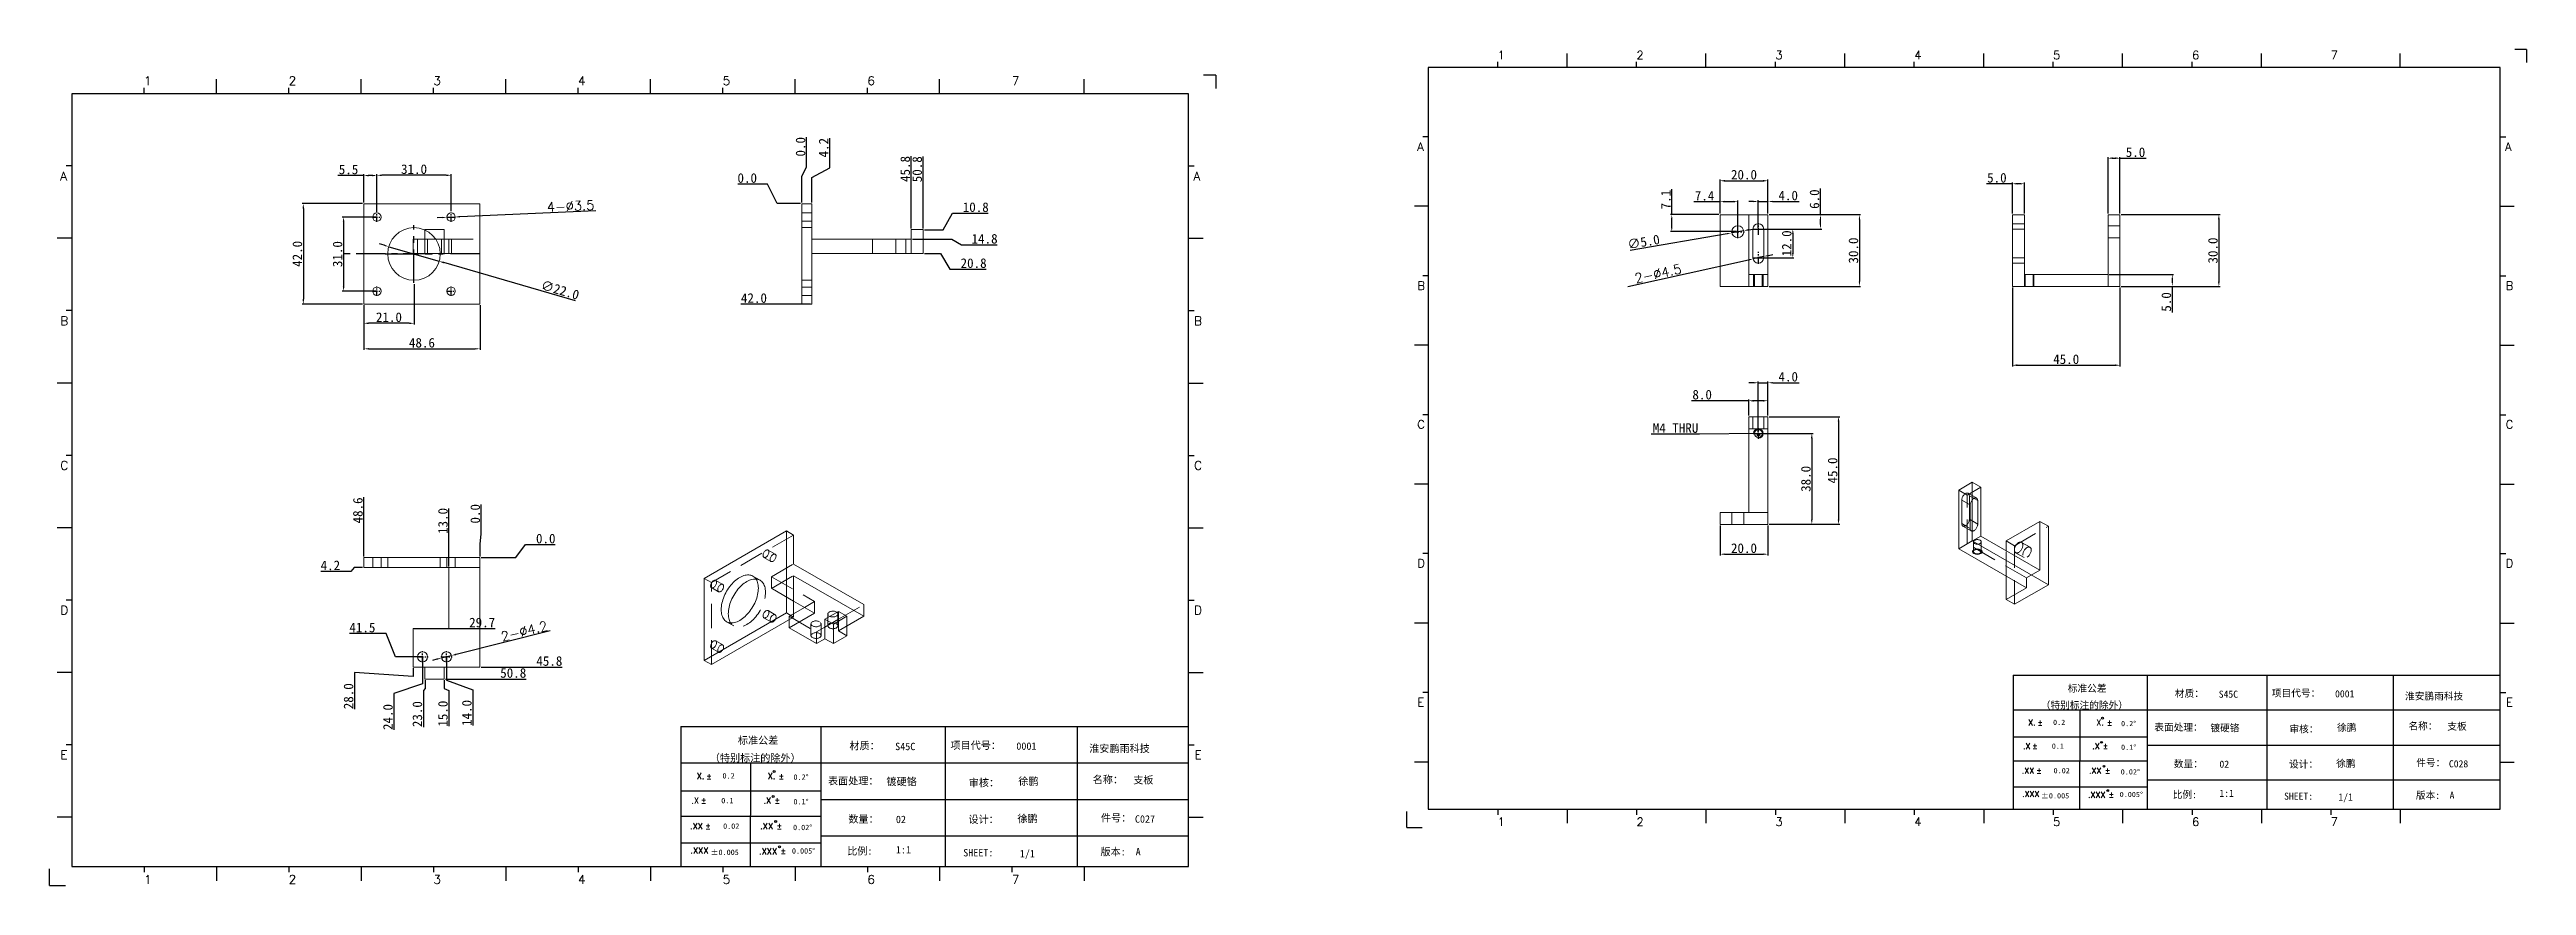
# Model space of a CAD drawing. Extents: x 83 to 30050, y -7164 to 695.
# Drawn here: x 17276 to 18312, y -1694 to -1344 of the extents above; entities that cross this region are included whole.
import ezdxf
from ezdxf.enums import TextEntityAlignment as Align

# ---------------------------------------------------------------- set-up
doc = ezdxf.new("R2010")
doc.units = 0
doc.header["$LTSCALE"] = 8
doc.header["$MEASUREMENT"] = 0
doc.header["$PDSIZE"] = 5
doc.linetypes.add('CENTER', pattern=[2, 1.25, -0.25, 0.25, -0.25])
doc.linetypes.add('HIDDEN', pattern=[1.905, 1.27, -0.635])
doc.layers.get('0').update_dxf_attribs({"linetype": 'CONTINUOUS'})
doc.layers.get('Defpoints').update_dxf_attribs({"linetype": 'CONTINUOUS'})
doc.layers.add('41', color=3, linetype='CONTINUOUS')
doc.layers.add('dim', color=82, linetype='CONTINUOUS', lineweight=9)
doc.layers.add('screw', color=33, linetype='CONTINUOUS', lineweight=13)
doc.styles.add('SIMPLEX', font='SIMPLEX')
doc.styles.get("Standard").update_dxf_attribs({"font": '', "height": 4})
doc.styles.add('TXT', font='txt.shx', dxfattribs={"bigfont": 'gbcbig.shx'})
doc.styles.get('Standard').set_extended_font_data('SimSun')
doc.dimstyles.new('ISO-25', dxfattribs={"dimtxt": 6, "dimasz": 2.5, "dimexe": 1.25, "dimexo": 0.625, "dimtad": 1, "dimdec": 1, "dimzin": 1, "dimdsep": 46, "dimtxsty": 'Standard', "dimcen": 2.5, "dimadec": 0, "dimazin": 0, "dimtm": 1e-09, "dimtfac": 1, "dimtdec": 1, "dimtmove": 0, "dimatfit": 3, "dimfxl": 1, "dimtolj": 1, "dimtzin": 0, "dimarcsym": 0})

msp = doc.modelspace()

# ---------------------------------------------------------------- texts
at = {"layer": 'dim', "insert": (17965.794, -1504.603), "char_height": 4, "attachment_point": 9}
msp.add_mtext('\\A1;M4 THRU', dxfattribs=at)

# ---------------------------------------------------------------- blocks, each defined once
blk = doc.blocks.new('A$C0BB32EA6')
at = {"layer": '41'}
for p, q in [((51.1, 427.8), (51.1, 431)), ((90.2, 427.8), (90.2, 435.7)), ((129.3, 427.8), (129.3, 431)), ((129.3, 427.8), (129.3, 431)), ((129.3, 427.8), (129.3, 431)), ((168.4, 427.8), (168.4, 435.7)), ((168.4, 427.8), (168.4, 435.7)), ((168.4, 427.8), (168.4, 435.7)), ((207.5, 427.8), (207.5, 431)), ((207.5, 427.8), (207.5, 431)), ((246.6, 427.8), (246.6, 435.7)), ((246.6, 427.8), (246.6, 435.7)), ((285.7, 427.8), (285.7, 431)), ((324.8, 427.8), (324.8, 435.7)), ((363.9, 427.8), (363.9, 431)), ((403, 427.8), (403, 435.7)), ((442.1, 427.8), (442.1, 431)), ((481.1, 427.8), (481.1, 435.7)), ((559.3, 427.8), (559.3, 435.7)), ((615.6, 427.8), (12, 427.8)), ((12, 427.8), (12, 10.3)), ((615.6, 10.3), (615.6, 427.8)), ((12, 388.8), (8.9, 388.8)), ((615.6, 388.8), (618.8, 388.8)), ((12, 349.7), (4.2, 349.7)), ((615.6, 349.7), (623.5, 349.7)), ((12, 310.6), (8.9, 310.6)), ((615.6, 310.6), (618.8, 310.6)), ((12, 271.5), (4.2, 271.5)), ((615.6, 271.5), (623.5, 271.5)), ((12, 232.4), (8.9, 232.4)), ((615.6, 232.4), (618.8, 232.4)), ((12, 193.3), (4.2, 193.3)), ((615.6, 193.3), (623.5, 193.3)), ((12, 154.2), (8.9, 154.2)), ((615.6, 154.2), (618.8, 154.2)), ((12, 115.1), (4.2, 115.1)), ((615.6, 115.1), (623.5, 115.1)), ((341.3, 85.8), (615.6, 85.8)), ((341.3, 85.8), (341.3, 10.3)), ((416.9, 85.8), (416.9, 10.3)), ((484.2, 85.8), (484.2, 10.3)), ((555.4, 85.7), (555.4, 10.2)), ((12, 76), (8.9, 76)), ((615.6, 76), (618.8, 76)), ((615.6, 66.1), (341.3, 66.1)), ((378.9, 10), (379.1, 65.8)), ((341.3, 51.1), (416.9, 51.1)), ((615.6, 46.2), (416.9, 46.2)), ((12, 36.9), (4.2, 36.9)), ((341.3, 37.5), (401.1, 37.5)), ((341.3, 37.5), (416.9, 37.5)), ((615.6, 36.9), (623.5, 36.9)), ((341.3, 23), (401.9, 23)), ((341.3, 23), (401.9, 23)), ((341.3, 23), (401.9, 23)), ((341.3, 23), (401.9, 23)), ((341.3, 23), (401.9, 23)), ((341.3, 23), (416.9, 23)), ((615.6, 26.7), (416.9, 26.7)), ((12, 10.3), (615.6, 10.3)), ((51.1, 10.3), (51.1, 7.2)), ((90.2, 10.3), (90.2, 2.5)), ((129.3, 10.3), (129.3, 7.2)), ((168.4, 10.3), (168.4, 2.5)), ((207.5, 10.3), (207.5, 7.2)), ((246.6, 10.3), (246.6, 2.5)), ((285.7, 10.3), (285.7, 7.2)), ((324.8, 10.3), (324.8, 2.5)), ((326.3, 10.3), (401.9, 10.3)), ((363.9, 10.3), (363.9, 7.2)), ((403, 10.3), (403, 2.5)), ((442.1, 10.3), (442.1, 7.2)), ((481.1, 10.3), (481.1, 2.5)), ((520.2, 10.3), (520.2, 7.2)), ((559.3, 10.3), (559.3, 2.5))]:
    blk.add_line(p, q, dxfattribs=at)
at = {"layer": '41', "linetype": 'Continuous'}
for p, q in [((630.4, 437.9), (623.8, 437.9)), ((630.4, 437.9), (630.4, 430.6)), ((0, 0), (0, 9)), ((0, 0), (8.6, 0))]:
    blk.add_line(p, q, dxfattribs=at)
at = {"layer": '41'}
for centre in [(391.7, 61.6), (391.1, 48), (392.5, 34.5), (394.6, 20.8)]:
    blk.add_circle(centre, 0.516, dxfattribs=at)
at = {"layer": '41', "style": 'SIMPLEX'}
for s, height, p in [('1', 4.69, (51.1, 432.5)), ('2', 4.69, (129.3, 432.5)), ('3', 4.69, (207.5, 432.5)), ('4', 4.69, (285.7, 432.5)), ('5', 4.69, (363.9, 432.5)), ('6', 4.69, (442.1, 432.5)), ('7', 4.69, (520.2, 432.5)), ('A', 4.75, (5.8, 380.9)), ('A', 4.75, (618.3, 380.9)), ('B', 4.75, (5.8, 302.7)), ('B', 4.75, (618.7, 302.7)), ('C', 4.75, (5.8, 224.6)), ('C', 4.75, (618.7, 224.6)), ('D', 4.75, (5.8, 146.4)), ('D', 4.75, (618.7, 146.4)), ('E', 4.75, (5.8, 68.2)), ('E', 4.75, (618.9, 68.2)), ('X.', 3.28, (349.8, 57.5)), ('%%p', 3.28, (355, 57.4)), ('X.', 3.28, (388.2, 57.5)), ('%%p', 3.28, (394.1, 57.4)), ('.X', 3.28, (346.9, 44.2)), ('%%p', 3.28, (352.1, 44.3)), ('.X', 3.28, (385.9, 44.2)), ('%%p', 3.28, (391.8, 44.3)), ('.XX', 3.28, (346.2, 30.4)), ('%%p', 3.28, (354.4, 30.5)), ('.XX', 3.28, (384.1, 30.4)), ('%%p', 3.28, (393, 30.5)), ('.XXX', 3.28, (383.5, 16.8)), ('%%p', 3.28, (395.1, 17)), ('1', 4.69, (51.1, 0.9)), ('2', 4.69, (129.3, 0.9)), ('3', 4.69, (207.5, 0.9)), ('4', 4.69, (285.7, 0.9)), ('5', 4.69, (363.9, 0.9)), ('6', 4.69, (442.1, 0.9)), ('7', 4.69, (520.2, 0.9))]:
    blk.add_text(s, height=height, dxfattribs=at).set_placement(p)
at = {"layer": '41', "linetype": 'Continuous'}
for s, p in [('标准公差', (372.1, 76.4)), ('（特别标注的除外）', (356.9, 66.9)), ('材质：', (432.4, 73.5)), ('项目代号：', (487, 73.7)), ('淮安鹏雨科技', (562, 72)), ('表面处理：', (420.8, 54.5)), ('审核：', (496.9, 53.5)), ('名称：', (563.9, 55.2)), ('数量：', (431.8, 33.9)), ('设计：', (496.7, 33.7)), ('件号：', (568.3, 34.5)), ('比例:', (431.2, 16.6)), ('SHEET:', (493.9, 15.7)), ('1/1', (524.5, 15.2)), ('版本:', (568.1, 16.2))]:
    blk.add_text(s, height=4, dxfattribs=at).set_placement(p)
at = {"layer": '41'}
for s, p in [('0.2', (363.8, 57.8)), ('0.2%%D', (402.1, 57.1)), ('0.1', (363.1, 44.4)), ('0.1%%D', (402.1, 43.8)), ('0.02', (364.1, 30.6)), ('0.02%%D', (401.9, 29.9)), ('0.005%%D', (401.3, 17.2))]:
    blk.add_text(s, height=2.93, dxfattribs=at).set_placement(p)
at = {"layer": '41', "style": 'SIMPLEX'}
blk.add_text('.XXX', height=3.28, dxfattribs=at).set_placement((351.3, 18.9), align=Align.MIDDLE_CENTER)
at = {"layer": '41'}
blk.add_text('%%P0.005', height=2.93, dxfattribs=at).set_placement((364.9, 17.9), align=Align.MIDDLE_CENTER)
at = {"layer": '41', "linetype": 'Continuous'}
for tag, p in [('材质', (457.1, 73.1)), ('代号', (522.6, 73.3)), ('表面处理', (452.4, 54.1)), ('审核', (523.7, 54.3)), ('名称', (585.8, 55)), ('数量', (457.5, 33.7)), ('设计', (523.2, 34.1)), ('件号', (586.7, 33.9)), ('比例', (457.5, 17.3)), ('版本', (587.1, 16.2))]:
    blk.add_attdef(tag, p, '', height=4, dxfattribs=at)
blk = doc.blocks.new('*D772')
at = {"layer": 'Defpoints', "color": 0}
for p in [(17442.2, -1414.4), (17445.7, -1414.3)]:
    blk.add_point(p, dxfattribs=at)
at = {"layer": 'dim', "color": 0, "lineweight": -2}
for p, q in [((17440.2, -1414.5), (17438.2, -1414.6)), ((17442.2, -1414.4), (17445.7, -1414.3)), ((17504.6, -1411.7), (17447.7, -1414.2))]:
    blk.add_line(p, q, dxfattribs=at)
at = {"layer": 'dim', "color": 0}
for points in [[(17440.2, -1414.2), (17440.3, -1414.8), (17442.2, -1414.4)], [(17447.7, -1413.8), (17447.7, -1414.5), (17445.7, -1414.3)]]:
    blk.add_solid(points, dxfattribs=at)
at = {"layer": 'dim', "color": 0, "insert": (17494, -1409.7), "char_height": 4, "attachment_point": 5, "rotation": 2.446}
blk.add_mtext('\\A1;{\\Ftxt,bigfont|c134;4-∅3.5}', dxfattribs=at)
blk = doc.blocks.new('*D773')
at = {"layer": 'Defpoints', "color": 0}
for p in [(17413, -1414.3), (17399, -1445.3), (17413, -1445.3)]:
    blk.add_point(p, dxfattribs=at)
at = {"layer": 'dim', "color": 0, "lineweight": -2}
for p, q in [((17412.5, -1414.3), (17398.5, -1414.3)), ((17399, -1416.3), (17399, -1443.3)), ((17412.5, -1445.3), (17398.5, -1445.3))]:
    blk.add_line(p, q, dxfattribs=at)
at = {"layer": 'dim', "color": 0}
for points in [[(17398.7, -1416.3), (17399.4, -1416.3), (17399, -1414.3)], [(17398.7, -1443.3), (17399.4, -1443.3), (17399, -1445.3)]]:
    blk.add_solid(points, dxfattribs=at)
at = {"layer": 'dim', "color": 0, "insert": (17396.5, -1429.8), "char_height": 4, "attachment_point": 5, "rotation": 90}
blk.add_mtext('\\A1;31.0', dxfattribs=at)
blk = doc.blocks.new('*D774')
at = {"layer": 'Defpoints', "color": 0}
for p in [(17407.5, -1408.7), (17382.2, -1450.7), (17407.5, -1450.7)]:
    blk.add_point(p, dxfattribs=at)
at = {"layer": 'dim', "color": 0, "lineweight": -2}
for p, q in [((17407, -1408.7), (17381.7, -1408.7)), ((17382.2, -1410.7), (17382.2, -1448.7)), ((17407, -1450.7), (17381.7, -1450.7))]:
    blk.add_line(p, q, dxfattribs=at)
at = {"layer": 'dim', "color": 0}
for points in [[(17381.8, -1410.7), (17382.5, -1410.7), (17382.2, -1408.7)], [(17381.8, -1448.7), (17382.5, -1448.7), (17382.2, -1450.7)]]:
    blk.add_solid(points, dxfattribs=at)
at = {"layer": 'dim', "color": 0, "insert": (17379.7, -1429.7), "char_height": 4, "attachment_point": 5, "rotation": 90}
blk.add_mtext('\\A1;42.0', dxfattribs=at)
blk = doc.blocks.new('*D775')
at = {"layer": 'Defpoints', "color": 0}
for p in [(17407.5, -1396.9), (17407.5, -1408.7), (17413, -1412.4)]:
    blk.add_point(p, dxfattribs=at)
at = {"layer": 'dim', "color": 0, "lineweight": -2}
for p, q in [((17407.5, -1396.9), (17396.6, -1396.9)), ((17407.5, -1408.2), (17407.5, -1396.4)), ((17411, -1396.9), (17409.5, -1396.9)), ((17413, -1411.9), (17413, -1396.4))]:
    blk.add_line(p, q, dxfattribs=at)
at = {"layer": 'dim', "color": 0}
for points in [[(17409.5, -1396.6), (17409.5, -1397.3), (17407.5, -1396.9)], [(17411, -1396.6), (17411, -1397.3), (17413, -1396.9)]]:
    blk.add_solid(points, dxfattribs=at)
at = {"layer": 'dim', "color": 0, "insert": (17401.1, -1394.4), "char_height": 4, "attachment_point": 5}
blk.add_mtext('\\A1;5.5', dxfattribs=at)
blk = doc.blocks.new('*D776')
at = {"layer": 'Defpoints', "color": 0}
for p in [(17413, -1396.8), (17413, -1412.6), (17444, -1412.4)]:
    blk.add_point(p, dxfattribs=at)
at = {"layer": 'dim', "color": 0, "lineweight": -2}
for p, q in [((17413, -1412.1), (17413, -1396.3)), ((17442, -1396.8), (17415, -1396.8)), ((17444, -1411.9), (17444, -1396.3))]:
    blk.add_line(p, q, dxfattribs=at)
at = {"layer": 'dim', "color": 0}
for points in [[(17415, -1396.5), (17415, -1397.2), (17413, -1396.8)], [(17442, -1396.5), (17442, -1397.2), (17444, -1396.8)]]:
    blk.add_solid(points, dxfattribs=at)
at = {"layer": 'dim', "color": 0, "insert": (17428.5, -1394.3), "char_height": 4, "attachment_point": 5}
blk.add_mtext('\\A1;31.0', dxfattribs=at)
blk = doc.blocks.new('*D777')
at = {"layer": 'Defpoints', "color": 0}
for p in [(17407.5, -1450.7), (17456.1, -1450.7), (17456.1, -1469.4)]:
    blk.add_point(p, dxfattribs=at)
at = {"layer": 'dim', "color": 0, "lineweight": -2}
for p, q in [((17407.5, -1451.2), (17407.5, -1469.9)), ((17456.1, -1451.2), (17456.1, -1469.9)), ((17409.5, -1469.4), (17454.1, -1469.4))]:
    blk.add_line(p, q, dxfattribs=at)
at = {"layer": 'dim', "color": 0}
for points in [[(17409.5, -1469.1), (17409.5, -1469.7), (17407.5, -1469.4)], [(17454.1, -1469.1), (17454.1, -1469.7), (17456.1, -1469.4)]]:
    blk.add_solid(points, dxfattribs=at)
at = {"layer": 'dim', "color": 0, "insert": (17431.8, -1466.9), "char_height": 4, "attachment_point": 5}
blk.add_mtext('\\A1;48.6', dxfattribs=at)
blk = doc.blocks.new('*D778')
at = {"layer": 'Defpoints', "color": 0}
for p in [(17407.5, -1450.7), (17428.5, -1441.8), (17407.5, -1458.7)]:
    blk.add_point(p, dxfattribs=at)
at = {"layer": 'dim', "color": 0, "lineweight": -2}
for p, q in [((17428.5, -1442.3), (17428.5, -1459.2)), ((17407.5, -1451.2), (17407.5, -1459.2)), ((17426.5, -1458.7), (17409.5, -1458.7))]:
    blk.add_line(p, q, dxfattribs=at)
at = {"layer": 'dim', "color": 0}
for points in [[(17409.5, -1458.4), (17409.5, -1459.1), (17407.5, -1458.7)], [(17426.5, -1458.4), (17426.5, -1459.1), (17428.5, -1458.7)]]:
    blk.add_solid(points, dxfattribs=at)
at = {"layer": 'dim', "color": 0, "insert": (17418, -1456.2), "char_height": 4, "attachment_point": 5}
blk.add_mtext('\\A1;21.0', dxfattribs=at)
blk = doc.blocks.new('*D779')
at = {"layer": 'Defpoints', "color": 0}
for p in [(17417.9, -1426.7), (17439, -1432.8)]:
    blk.add_point(p, dxfattribs=at)
at = {"layer": 'dim', "color": 0, "lineweight": -2}
for p, q in [((17416, -1426.1), (17414.1, -1425.5)), ((17417.9, -1426.7), (17439, -1432.8)), ((17496, -1449.3), (17441, -1433.3))]:
    blk.add_line(p, q, dxfattribs=at)
at = {"layer": 'dim', "color": 0}
for points in [[(17416.1, -1425.8), (17415.9, -1426.4), (17417.9, -1426.7)], [(17441.1, -1433), (17440.9, -1433.7), (17439, -1432.8)]]:
    blk.add_solid(points, dxfattribs=at)
at = {"layer": 'dim', "color": 0, "insert": (17489.6, -1444.8), "char_height": 4, "attachment_point": 5, "rotation": 343.836}
blk.add_mtext('\\A1;∅22.0', dxfattribs=at)
blk = doc.blocks.new('*D780')
at = {"layer": 'Defpoints', "color": 0}
for p in [(17572.4, -1400.5), (17590.7, -1408.7), (17590.7, -1408.7)]:
    blk.add_point(p, dxfattribs=at)
at = {"layer": 'dim', "color": 0, "lineweight": -2}
for p, q in [((17576.4, -1400.5), (17563.9, -1400.5)), ((17580.4, -1408.7), (17576.4, -1400.5)), ((17590.2, -1408.7), (17580.4, -1408.7))]:
    blk.add_line(p, q, dxfattribs=at)
at = {"layer": 'dim', "color": 0, "insert": (17567.9, -1398), "char_height": 4, "attachment_point": 5}
blk.add_mtext('\\A1;0.0', dxfattribs=at)
blk = doc.blocks.new('*D781')
at = {"layer": 'Defpoints', "color": 0}
for p in [(17590.7, -1408.7), (17641.5, -1419.6), (17657.8, -1412.7)]:
    blk.add_point(p, dxfattribs=at)
at = {"layer": 'dim', "color": 0, "lineweight": -2}
for p, q in [((17642, -1419.6), (17649.8, -1419.6)), ((17649.8, -1419.6), (17653.8, -1412.7)), ((17653.8, -1412.7), (17668.7, -1412.7))]:
    blk.add_line(p, q, dxfattribs=at)
at = {"layer": 'dim', "color": 0, "insert": (17663.5, -1410.2), "char_height": 4, "attachment_point": 5}
blk.add_mtext('\\A1;10.8', dxfattribs=at)
blk = doc.blocks.new('*D782')
at = {"layer": 'Defpoints', "color": 0}
for p in [(17590.7, -1408.7), (17636.5, -1423.6), (17661.5, -1425.9)]:
    blk.add_point(p, dxfattribs=at)
at = {"layer": 'dim', "color": 0, "lineweight": -2}
for p, q in [((17637, -1423.6), (17653.5, -1423.6)), ((17653.5, -1423.6), (17657.5, -1425.9)), ((17657.5, -1425.9), (17672.4, -1425.9))]:
    blk.add_line(p, q, dxfattribs=at)
at = {"layer": 'dim', "color": 0, "insert": (17667.2, -1423.4), "char_height": 4, "attachment_point": 5}
blk.add_mtext('\\A1;14.8', dxfattribs=at)
blk = doc.blocks.new('*D783')
at = {"layer": 'Defpoints', "color": 0}
for p in [(17590.7, -1408.7), (17641.5, -1429.6), (17656.7, -1436.1)]:
    blk.add_point(p, dxfattribs=at)
at = {"layer": 'dim', "color": 0, "lineweight": -2}
for p, q in [((17642, -1429.6), (17648.7, -1429.6)), ((17648.7, -1429.6), (17652.7, -1436.1)), ((17652.7, -1436.1), (17667.9, -1436.1))]:
    blk.add_line(p, q, dxfattribs=at)
at = {"layer": 'dim', "color": 0, "insert": (17662.6, -1433.6), "char_height": 4, "attachment_point": 5}
blk.add_mtext('\\A1;20.8', dxfattribs=at)
blk = doc.blocks.new('*D784')
at = {"layer": 'Defpoints', "color": 0}
for p in [(17590.7, -1408.7), (17576.6, -1450.7), (17594.9, -1450.7)]:
    blk.add_point(p, dxfattribs=at)
at = {"layer": 'dim', "color": 0, "lineweight": -2}
blk.add_line((17594.4, -1450.7), (17565.2, -1450.7), dxfattribs=at)
at = {"layer": 'dim', "color": 0, "insert": (17570.7, -1448.2), "char_height": 4, "attachment_point": 5}
blk.add_mtext('\\A1;42.0', dxfattribs=at)
blk = doc.blocks.new('*D785')
at = {"layer": 'Defpoints', "color": 0}
for p in [(17592.7, -1389.3), (17590.7, -1408.7), (17590.7, -1408.7)]:
    blk.add_point(p, dxfattribs=at)
at = {"layer": 'dim', "color": 0, "lineweight": -2}
for p, q in [((17592.7, -1393.3), (17592.7, -1380.9)), ((17590.7, -1397.3), (17592.7, -1393.3)), ((17590.7, -1408.2), (17590.7, -1397.3))]:
    blk.add_line(p, q, dxfattribs=at)
at = {"layer": 'dim', "color": 0, "insert": (17590.2, -1384.9), "char_height": 4, "attachment_point": 5, "rotation": 90}
blk.add_mtext('\\A1;0.0', dxfattribs=at)
blk = doc.blocks.new('*D786')
at = {"layer": 'Defpoints', "color": 0}
for p in [(17602.4, -1389.7), (17590.7, -1408.7), (17594.9, -1408.7)]:
    blk.add_point(p, dxfattribs=at)
at = {"layer": 'dim', "color": 0, "lineweight": -2}
for p, q in [((17602.4, -1393.7), (17602.4, -1381.3)), ((17594.9, -1397.7), (17602.4, -1393.7)), ((17594.9, -1408.2), (17594.9, -1397.7))]:
    blk.add_line(p, q, dxfattribs=at)
at = {"layer": 'dim', "color": 0, "insert": (17599.9, -1385.3), "char_height": 4, "attachment_point": 5, "rotation": 90}
blk.add_mtext('\\A1;4.2', dxfattribs=at)
blk = doc.blocks.new('*D787')
at = {"layer": 'Defpoints', "color": 0}
for p in [(17590.7, -1408.7), (17636.5, -1400.2), (17636.5, -1419.6)]:
    blk.add_point(p, dxfattribs=at)
at = {"layer": 'dim', "color": 0, "lineweight": -2}
blk.add_line((17636.5, -1419.1), (17636.5, -1388.8), dxfattribs=at)
at = {"layer": 'dim', "color": 0, "insert": (17634, -1394.2), "char_height": 4, "attachment_point": 5, "rotation": 90}
blk.add_mtext('\\A1;45.8', dxfattribs=at)
blk = doc.blocks.new('*D788')
at = {"layer": 'Defpoints', "color": 0}
for p in [(17590.7, -1408.7), (17641.5, -1400.2), (17641.5, -1419.6)]:
    blk.add_point(p, dxfattribs=at)
at = {"layer": 'dim', "color": 0, "lineweight": -2}
blk.add_line((17641.5, -1419.1), (17641.5, -1389), dxfattribs=at)
at = {"layer": 'dim', "color": 0, "insert": (17639, -1394.3), "char_height": 4, "attachment_point": 5, "rotation": 90}
blk.add_mtext('\\A1;50.8', dxfattribs=at)
blk = doc.blocks.new('*D789')
at = {"layer": 'Defpoints', "color": 0}
for p in [(17440, -1598.7), (17444.1, -1597.7)]:
    blk.add_point(p, dxfattribs=at)
at = {"layer": 'dim', "color": 0, "lineweight": -2}
for p, q in [((17485.4, -1587.4), (17446.1, -1597.2)), ((17438.1, -1599.2), (17436.2, -1599.7)), ((17440, -1598.7), (17444.1, -1597.7))]:
    blk.add_line(p, q, dxfattribs=at)
at = {"layer": 'dim', "color": 0}
for points in [[(17438, -1598.9), (17438.2, -1599.5), (17440, -1598.7)], [(17446, -1596.9), (17446.1, -1597.6), (17444.1, -1597.7)]]:
    blk.add_solid(points, dxfattribs=at)
at = {"layer": 'dim', "color": 0, "insert": (17474.6, -1587.5), "char_height": 4, "attachment_point": 5, "rotation": 14.0076}
blk.add_mtext('\\A1;{\\Ftxt,bigfont|c134;2-∅4.2}', dxfattribs=at)
blk = doc.blocks.new('*D790')
at = {"layer": 'Defpoints', "color": 0}
for p in [(17479.1, -1551.3), (17456.1, -1556.7), (17456.1, -1556.7)]:
    blk.add_point(p, dxfattribs=at)
at = {"layer": 'dim', "color": 0, "lineweight": -2}
for p, q in [((17471.1, -1556.7), (17475.1, -1551.3)), ((17475.1, -1551.3), (17487.6, -1551.3)), ((17456.6, -1556.7), (17471.1, -1556.7))]:
    blk.add_line(p, q, dxfattribs=at)
at = {"layer": 'dim', "color": 0, "insert": (17483.6, -1548.8), "char_height": 4, "attachment_point": 5}
blk.add_mtext('\\A1;0.0', dxfattribs=at)
blk = doc.blocks.new('*D791')
at = {"layer": 'Defpoints', "color": 0}
for p in [(17398, -1562.5), (17407.5, -1560.9), (17456.1, -1556.7)]:
    blk.add_point(p, dxfattribs=at)
at = {"layer": 'dim', "color": 0, "lineweight": -2}
for p, q in [((17402, -1562.5), (17389.5, -1562.5)), ((17403.5, -1560.9), (17402, -1562.5)), ((17407, -1560.9), (17403.5, -1560.9))]:
    blk.add_line(p, q, dxfattribs=at)
at = {"layer": 'dim', "color": 0, "insert": (17393.5, -1560), "char_height": 4, "attachment_point": 5}
blk.add_mtext('\\A1;4.2', dxfattribs=at)
blk = doc.blocks.new('*D792')
at = {"layer": 'Defpoints', "color": 0}
for p in [(17456.1, -1556.7), (17428.1, -1586.4), (17451.1, -1586.4)]:
    blk.add_point(p, dxfattribs=at)
at = {"layer": 'dim', "color": 0, "lineweight": -2}
blk.add_line((17428.6, -1586.4), (17462.4, -1586.4), dxfattribs=at)
at = {"layer": 'dim', "color": 0, "insert": (17457, -1583.9), "char_height": 4, "attachment_point": 5}
blk.add_mtext('\\A1;29.7', dxfattribs=at)
blk = doc.blocks.new('*D793')
at = {"layer": 'Defpoints', "color": 0}
for p in [(17456.1, -1556.7), (17456.1, -1602.5), (17479.1, -1602.5)]:
    blk.add_point(p, dxfattribs=at)
at = {"layer": 'dim', "color": 0, "lineweight": -2}
blk.add_line((17456.6, -1602.5), (17490.5, -1602.5), dxfattribs=at)
at = {"layer": 'dim', "color": 0, "insert": (17485.1, -1600), "char_height": 4, "attachment_point": 5}
blk.add_mtext('\\A1;45.8', dxfattribs=at)
blk = doc.blocks.new('*D794')
at = {"layer": 'Defpoints', "color": 0}
for p in [(17456.1, -1556.7), (17441.1, -1607.5), (17464.1, -1607.5)]:
    blk.add_point(p, dxfattribs=at)
at = {"layer": 'dim', "color": 0, "lineweight": -2}
blk.add_line((17441.6, -1607.5), (17475.4, -1607.5), dxfattribs=at)
at = {"layer": 'dim', "color": 0, "insert": (17470, -1605), "char_height": 4, "attachment_point": 5}
blk.add_mtext('\\A1;50.8', dxfattribs=at)
blk = doc.blocks.new('*D795')
at = {"layer": 'Defpoints', "color": 0}
for p in [(17456.6, -1542.9), (17456.1, -1556.7), (17456.1, -1556.7)]:
    blk.add_point(p, dxfattribs=at)
at = {"layer": 'dim', "color": 0, "lineweight": -2}
for p, q in [((17456.6, -1546.9), (17456.6, -1534.5)), ((17456.1, -1550.9), (17456.6, -1546.9)), ((17456.1, -1556.2), (17456.1, -1550.9))]:
    blk.add_line(p, q, dxfattribs=at)
at = {"layer": 'dim', "color": 0, "insert": (17454.1, -1538.4), "char_height": 4, "attachment_point": 5, "rotation": 90}
blk.add_mtext('\\A1;0.0', dxfattribs=at)
blk = doc.blocks.new('*D796')
at = {"layer": 'Defpoints', "color": 0}
for p in [(17407.5, -1542.9), (17407.5, -1556.7), (17456.1, -1556.7)]:
    blk.add_point(p, dxfattribs=at)
at = {"layer": 'dim', "color": 0, "lineweight": -2}
blk.add_line((17407.5, -1556.2), (17407.5, -1531.5), dxfattribs=at)
at = {"layer": 'dim', "color": 0, "insert": (17405, -1537), "char_height": 4, "attachment_point": 5, "rotation": 90}
blk.add_mtext('\\A1;48.6', dxfattribs=at)
blk = doc.blocks.new('*D797')
at = {"layer": 'Defpoints', "color": 0}
for p in [(17456.1, -1556.7), (17441.1, -1607.5), (17443.1, -1616.3)]:
    blk.add_point(p, dxfattribs=at)
at = {"layer": 'dim', "color": 0, "lineweight": -2}
for p, q in [((17441.1, -1608), (17441.1, -1611.5)), ((17441.1, -1611.5), (17443.1, -1612.3)), ((17443.1, -1612.3), (17443.1, -1627.2))]:
    blk.add_line(p, q, dxfattribs=at)
at = {"layer": 'dim', "color": 0, "insert": (17440.6, -1622), "char_height": 4, "attachment_point": 5, "rotation": 90}
blk.add_mtext('\\A1;15.0', dxfattribs=at)
blk = doc.blocks.new('*D798')
at = {"layer": 'Defpoints', "color": 0}
for p in [(17456.1, -1556.7), (17432.4, -1616.3), (17433.1, -1607.5)]:
    blk.add_point(p, dxfattribs=at)
at = {"layer": 'dim', "color": 0, "lineweight": -2}
for p, q in [((17433.1, -1611.5), (17432.4, -1612.3)), ((17432.4, -1612.3), (17432.4, -1627.6)), ((17433.1, -1608), (17433.1, -1611.5))]:
    blk.add_line(p, q, dxfattribs=at)
at = {"layer": 'dim', "color": 0, "insert": (17429.9, -1622.2), "char_height": 4, "attachment_point": 5, "rotation": 90}
blk.add_mtext('\\A1;23.0', dxfattribs=at)
blk = doc.blocks.new('*D799')
at = {"layer": 'Defpoints', "color": 0}
for p in [(17456.1, -1556.7), (17432.1, -1598.2), (17420.1, -1617.5)]:
    blk.add_point(p, dxfattribs=at)
at = {"layer": 'dim', "color": 0, "lineweight": -2}
for p, q in [((17432.1, -1598.7), (17432.1, -1609.5)), ((17432.1, -1609.5), (17420.1, -1613.5)), ((17420.1, -1613.5), (17420.1, -1628.8))]:
    blk.add_line(p, q, dxfattribs=at)
at = {"layer": 'dim', "color": 0, "insert": (17417.6, -1623.4), "char_height": 4, "attachment_point": 5, "rotation": 90}
blk.add_mtext('\\A1;24.0', dxfattribs=at)
blk = doc.blocks.new('*D800')
at = {"layer": 'Defpoints', "color": 0}
for p in [(17456.1, -1556.7), (17442.1, -1598.2), (17453.1, -1616)]:
    blk.add_point(p, dxfattribs=at)
at = {"layer": 'dim', "color": 0, "lineweight": -2}
for p, q in [((17442.1, -1598.7), (17442.1, -1608)), ((17442.1, -1608), (17453.1, -1612)), ((17453.1, -1612), (17453.1, -1626.9))]:
    blk.add_line(p, q, dxfattribs=at)
at = {"layer": 'dim', "color": 0, "insert": (17450.6, -1621.7), "char_height": 4, "attachment_point": 5, "rotation": 90}
blk.add_mtext('\\A1;14.0', dxfattribs=at)
blk = doc.blocks.new('*D801')
at = {"layer": 'Defpoints', "color": 0}
for p in [(17456.1, -1556.7), (17428.1, -1602.5), (17403.6, -1608.8)]:
    blk.add_point(p, dxfattribs=at)
at = {"layer": 'dim', "color": 0, "lineweight": -2}
for p, q in [((17428.1, -1606.5), (17403.6, -1604.8)), ((17403.6, -1604.8), (17403.6, -1620.1)), ((17428.1, -1603), (17428.1, -1606.5))]:
    blk.add_line(p, q, dxfattribs=at)
at = {"layer": 'dim', "color": 0, "insert": (17401.1, -1614.7), "char_height": 4, "attachment_point": 5, "rotation": 90}
blk.add_mtext('\\A1;28.0', dxfattribs=at)
blk = doc.blocks.new('*D802')
at = {"layer": 'Defpoints', "color": 0}
for p in [(17443.1, -1547.1), (17443.1, -1560.9), (17456.1, -1556.7)]:
    blk.add_point(p, dxfattribs=at)
at = {"layer": 'dim', "color": 0, "lineweight": -2}
blk.add_line((17443.1, -1560.4), (17443.1, -1536.2), dxfattribs=at)
at = {"layer": 'dim', "color": 0, "insert": (17440.6, -1541.4), "char_height": 4, "attachment_point": 5, "rotation": 90}
blk.add_mtext('\\A1;13.0', dxfattribs=at)
blk = doc.blocks.new('*D803')
at = {"layer": 'Defpoints', "color": 0}
for p in [(17456.1, -1556.7), (17412.8, -1588.5), (17432.1, -1598.2)]:
    blk.add_point(p, dxfattribs=at)
at = {"layer": 'dim', "color": 0, "lineweight": -2}
for p, q in [((17416.8, -1588.5), (17401.5, -1588.5)), ((17420.8, -1598.2), (17416.8, -1588.5)), ((17431.6, -1598.2), (17420.8, -1598.2))]:
    blk.add_line(p, q, dxfattribs=at)
at = {"layer": 'dim', "color": 0, "insert": (17406.9, -1586), "char_height": 4, "attachment_point": 5}
blk.add_mtext('\\A1;41.5', dxfattribs=at)
blk = doc.blocks.new('*D804')
at = {"layer": 'Defpoints', "color": 0}
for p in [(17994.9, -1399.1), (17974.9, -1413.3), (17994.9, -1413.3)]:
    blk.add_point(p, dxfattribs=at)
at = {"layer": 'dim', "color": 0, "lineweight": -2}
for p, q in [((17974.9, -1412.8), (17974.9, -1398.6)), ((17994.9, -1412.8), (17994.9, -1398.6)), ((17976.9, -1399.1), (17992.9, -1399.1))]:
    blk.add_line(p, q, dxfattribs=at)
at = {"layer": 'dim', "color": 0}
for points in [[(17976.9, -1398.8), (17976.9, -1399.5), (17974.9, -1399.1)], [(17992.9, -1398.8), (17992.9, -1399.5), (17994.9, -1399.1)]]:
    blk.add_solid(points, dxfattribs=at)
at = {"layer": 'dim', "color": 0, "insert": (17984.9, -1396.6), "char_height": 4, "attachment_point": 5}
blk.add_mtext('\\A1;20.0', dxfattribs=at)
blk = doc.blocks.new('*D805')
at = {"layer": 'Defpoints', "color": 0}
for p in [(17994.9, -1413.3), (17994.9, -1443.3), (18033.2, -1443.3)]:
    blk.add_point(p, dxfattribs=at)
at = {"layer": 'dim', "color": 0, "lineweight": -2}
for p, q in [((17995.4, -1413.3), (18033.7, -1413.3)), ((18033.2, -1415.3), (18033.2, -1441.3)), ((17995.4, -1443.3), (18033.7, -1443.3))]:
    blk.add_line(p, q, dxfattribs=at)
at = {"layer": 'dim', "color": 0}
for points in [[(18032.9, -1415.3), (18033.5, -1415.3), (18033.2, -1413.3)], [(18032.9, -1441.3), (18033.5, -1441.3), (18033.2, -1443.3)]]:
    blk.add_solid(points, dxfattribs=at)
at = {"layer": 'dim', "color": 0, "insert": (18030.7, -1428.3), "char_height": 4, "attachment_point": 5, "rotation": 90}
blk.add_mtext('\\A1;30.0', dxfattribs=at)
blk = doc.blocks.new('*D806')
at = {"layer": 'Defpoints', "color": 0}
for p in [(17974.9, -1407.9), (17974.9, -1413.3), (17982.3, -1420.4)]:
    blk.add_point(p, dxfattribs=at)
at = {"layer": 'dim', "color": 0, "lineweight": -2}
for p, q in [((17974.9, -1407.9), (17963.9, -1407.9)), ((17974.9, -1412.8), (17974.9, -1407.4)), ((17980.3, -1407.9), (17976.9, -1407.9)), ((17982.3, -1419.9), (17982.3, -1407.4))]:
    blk.add_line(p, q, dxfattribs=at)
at = {"layer": 'dim', "color": 0}
for points in [[(17976.9, -1407.5), (17976.9, -1408.2), (17974.9, -1407.9)], [(17980.3, -1407.5), (17980.3, -1408.2), (17982.3, -1407.9)]]:
    blk.add_solid(points, dxfattribs=at)
at = {"layer": 'dim', "color": 0, "insert": (17968.4, -1405.4), "char_height": 4, "attachment_point": 5}
blk.add_mtext('\\A1;7.4', dxfattribs=at)
blk = doc.blocks.new('*D807')
at = {"layer": 'Defpoints', "color": 0}
for p in [(17954.7, -1413.3), (17974.9, -1413.3), (17982.3, -1420.4)]:
    blk.add_point(p, dxfattribs=at)
at = {"layer": 'dim', "color": 0, "lineweight": -2}
for p, q in [((17954.7, -1413.3), (17954.7, -1402.7)), ((17974.4, -1413.3), (17954.2, -1413.3)), ((17954.7, -1418.4), (17954.7, -1415.3)), ((17981.8, -1420.4), (17954.2, -1420.4))]:
    blk.add_line(p, q, dxfattribs=at)
at = {"layer": 'dim', "color": 0}
for points in [[(17954.3, -1415.3), (17955, -1415.3), (17954.7, -1413.3)], [(17954.3, -1418.4), (17955, -1418.4), (17954.7, -1420.4)]]:
    blk.add_solid(points, dxfattribs=at)
at = {"layer": 'dim', "color": 0, "insert": (17952.2, -1407), "char_height": 4, "attachment_point": 5, "rotation": 90}
blk.add_mtext('\\A1;7.1', dxfattribs=at)
blk = doc.blocks.new('*D808')
at = {"layer": 'Defpoints', "color": 0}
for p in [(17990.9, -1419.3), (17994.9, -1413.3), (18016.9, -1413.3)]:
    blk.add_point(p, dxfattribs=at)
at = {"layer": 'dim', "color": 0, "lineweight": -2}
for p, q in [((18016.9, -1413.3), (18016.9, -1402.3)), ((17991.4, -1419.3), (18017.4, -1419.3)), ((17995.4, -1413.3), (18017.4, -1413.3)), ((18016.9, -1417.3), (18016.9, -1415.3))]:
    blk.add_line(p, q, dxfattribs=at)
at = {"layer": 'dim', "color": 0}
for points in [[(18016.6, -1415.3), (18017.2, -1415.3), (18016.9, -1413.3)], [(18016.6, -1417.3), (18017.2, -1417.3), (18016.9, -1419.3)]]:
    blk.add_solid(points, dxfattribs=at)
at = {"layer": 'dim', "color": 0, "insert": (18014.4, -1406.8), "char_height": 4, "attachment_point": 5, "rotation": 90}
blk.add_mtext('\\A1;6.0', dxfattribs=at)
blk = doc.blocks.new('*D809')
at = {"layer": 'Defpoints', "color": 0}
for p in [(17990.9, -1419.3), (17990.9, -1431.3), (18005.3, -1431.3)]:
    blk.add_point(p, dxfattribs=at)
at = {"layer": 'dim', "color": 0, "lineweight": -2}
for p, q in [((17991.4, -1419.3), (18005.8, -1419.3)), ((18005.3, -1421.3), (18005.3, -1429.3)), ((17991.4, -1431.3), (18005.8, -1431.3))]:
    blk.add_line(p, q, dxfattribs=at)
at = {"layer": 'dim', "color": 0}
for points in [[(18005, -1421.3), (18005.7, -1421.3), (18005.3, -1419.3)], [(18005, -1429.3), (18005.7, -1429.3), (18005.3, -1431.3)]]:
    blk.add_solid(points, dxfattribs=at)
at = {"layer": 'dim', "color": 0, "insert": (18002.8, -1425.3), "char_height": 4, "attachment_point": 5, "rotation": 90}
blk.add_mtext('\\A1;12.0', dxfattribs=at)
blk = doc.blocks.new('*D810')
at = {"layer": 'Defpoints', "color": 0}
for p in [(17994.9, -1407.8), (17990.9, -1419.3), (17994.9, -1413.3)]:
    blk.add_point(p, dxfattribs=at)
at = {"layer": 'dim', "color": 0, "lineweight": -2}
for p, q in [((17988.9, -1407.8), (17986.9, -1407.8)), ((17990.9, -1418.8), (17990.9, -1407.3)), ((17990.9, -1407.8), (17994.9, -1407.8)), ((17994.9, -1412.8), (17994.9, -1407.3)), ((17996.9, -1407.8), (18008, -1407.8))]:
    blk.add_line(p, q, dxfattribs=at)
at = {"layer": 'dim', "color": 0}
for points in [[(17988.9, -1407.5), (17988.9, -1408.1), (17990.9, -1407.8)], [(17996.9, -1407.5), (17996.9, -1408.1), (17994.9, -1407.8)]]:
    blk.add_solid(points, dxfattribs=at)
at = {"layer": 'dim', "color": 0, "insert": (18003.4, -1405.3), "char_height": 4, "attachment_point": 5}
blk.add_mtext('\\A1;4.0', dxfattribs=at)
blk = doc.blocks.new('*D811')
at = {"layer": 'Defpoints', "color": 0}
for p in [(17988.7, -1431.8), (17993.1, -1430.8)]:
    blk.add_point(p, dxfattribs=at)
at = {"layer": 'dim', "color": 0, "lineweight": -2}
for p, q in [((17995.1, -1430.4), (17997, -1430)), ((17936.3, -1443.3), (17986.8, -1432.2)), ((17993.1, -1430.8), (17988.7, -1431.8))]:
    blk.add_line(p, q, dxfattribs=at)
at = {"layer": 'dim', "color": 0}
for points in [[(17986.7, -1431.9), (17986.8, -1432.6), (17988.7, -1431.8)], [(17995, -1430.1), (17995.1, -1430.7), (17993.1, -1430.8)]]:
    blk.add_solid(points, dxfattribs=at)
at = {"layer": 'dim', "color": 0, "insert": (17947.2, -1438.3), "char_height": 4, "attachment_point": 5, "rotation": 12.3206}
blk.add_mtext('\\A1;{\\Ftxt,bigfont|c134; 2-∅4.5}', dxfattribs=at)
blk = doc.blocks.new('*D812')
at = {"layer": 'Defpoints', "color": 0}
for p in [(17979.9, -1420.9), (17984.8, -1420)]:
    blk.add_point(p, dxfattribs=at)
at = {"layer": 'dim', "color": 0, "lineweight": -2}
for p, q in [((17986.8, -1419.7), (17988.7, -1419.3)), ((17937.3, -1428.2), (17977.9, -1421.2)), ((17984.8, -1420), (17979.9, -1420.9))]:
    blk.add_line(p, q, dxfattribs=at)
at = {"layer": 'dim', "color": 0}
for points in [[(17986.7, -1419.3), (17986.8, -1420), (17984.8, -1420)], [(17977.8, -1420.9), (17977.9, -1421.5), (17979.9, -1420.9)]]:
    blk.add_solid(points, dxfattribs=at)
at = {"layer": 'dim', "color": 0, "insert": (17942.9, -1424.7), "char_height": 4, "attachment_point": 5, "rotation": 9.7728}
blk.add_mtext('\\A1;∅5.0', dxfattribs=at)
blk = doc.blocks.new('*D813')
at = {"layer": 'Defpoints', "color": 0}
for p in [(18097.2, -1443.3), (18142.2, -1443.3), (18142.2, -1476.3)]:
    blk.add_point(p, dxfattribs=at)
at = {"layer": 'dim', "color": 0, "lineweight": -2}
for p, q in [((18097.2, -1443.8), (18097.2, -1476.8)), ((18142.2, -1443.8), (18142.2, -1476.8)), ((18099.2, -1476.3), (18140.2, -1476.3))]:
    blk.add_line(p, q, dxfattribs=at)
at = {"layer": 'dim', "color": 0}
for points in [[(18099.2, -1475.9), (18099.2, -1476.6), (18097.2, -1476.3)], [(18140.2, -1475.9), (18140.2, -1476.6), (18142.2, -1476.3)]]:
    blk.add_solid(points, dxfattribs=at)
at = {"layer": 'dim', "color": 0, "insert": (18119.7, -1473.8), "char_height": 4, "attachment_point": 5}
blk.add_mtext('\\A1;45.0', dxfattribs=at)
blk = doc.blocks.new('*D814')
at = {"layer": 'Defpoints', "color": 0}
for p in [(18142.2, -1413.3), (18142.2, -1443.3), (18183.6, -1443.3)]:
    blk.add_point(p, dxfattribs=at)
at = {"layer": 'dim', "color": 0, "lineweight": -2}
for p, q in [((18142.7, -1413.3), (18184.1, -1413.3)), ((18183.6, -1415.3), (18183.6, -1441.3)), ((18142.7, -1443.3), (18184.1, -1443.3))]:
    blk.add_line(p, q, dxfattribs=at)
at = {"layer": 'dim', "color": 0}
for points in [[(18183.2, -1415.3), (18183.9, -1415.3), (18183.6, -1413.3)], [(18183.2, -1441.3), (18183.9, -1441.3), (18183.6, -1443.3)]]:
    blk.add_solid(points, dxfattribs=at)
at = {"layer": 'dim', "color": 0, "insert": (18181.1, -1428.3), "char_height": 4, "attachment_point": 5, "rotation": 90}
blk.add_mtext('\\A1;30.0', dxfattribs=at)
blk = doc.blocks.new('*D815')
at = {"layer": 'Defpoints', "color": 0}
for p in [(18142.2, -1389.7), (18137.2, -1413.3), (18142.2, -1413.3)]:
    blk.add_point(p, dxfattribs=at)
at = {"layer": 'dim', "color": 0, "lineweight": -2}
for p, q in [((18137.2, -1412.8), (18137.2, -1389.2)), ((18139.2, -1389.7), (18140.2, -1389.7)), ((18142.2, -1412.8), (18142.2, -1389.2)), ((18142.2, -1389.7), (18153.1, -1389.7))]:
    blk.add_line(p, q, dxfattribs=at)
at = {"layer": 'dim', "color": 0}
for points in [[(18139.2, -1389.3), (18139.2, -1390), (18137.2, -1389.7)], [(18140.2, -1389.3), (18140.2, -1390), (18142.2, -1389.7)]]:
    blk.add_solid(points, dxfattribs=at)
at = {"layer": 'dim', "color": 0, "insert": (18148.7, -1387.2), "char_height": 4, "attachment_point": 5}
blk.add_mtext('\\A1;5.0', dxfattribs=at)
blk = doc.blocks.new('*D816')
at = {"layer": 'Defpoints', "color": 0}
for p in [(18097.2, -1400.4), (18097.2, -1413.3), (18102.2, -1413.3)]:
    blk.add_point(p, dxfattribs=at)
at = {"layer": 'dim', "color": 0, "lineweight": -2}
for p, q in [((18097.2, -1400.4), (18086.3, -1400.4)), ((18097.2, -1412.8), (18097.2, -1399.9)), ((18100.2, -1400.4), (18099.2, -1400.4)), ((18102.2, -1412.8), (18102.2, -1399.9))]:
    blk.add_line(p, q, dxfattribs=at)
at = {"layer": 'dim', "color": 0}
for points in [[(18099.2, -1400), (18099.2, -1400.7), (18097.2, -1400.4)], [(18100.2, -1400), (18100.2, -1400.7), (18102.2, -1400.4)]]:
    blk.add_solid(points, dxfattribs=at)
at = {"layer": 'dim', "color": 0, "insert": (18090.7, -1397.9), "char_height": 4, "attachment_point": 5}
blk.add_mtext('\\A1;5.0', dxfattribs=at)
blk = doc.blocks.new('*D817')
at = {"layer": 'Defpoints', "color": 0}
for p in [(18137.2, -1438.3), (18142.2, -1443.3), (18164.1, -1443.3)]:
    blk.add_point(p, dxfattribs=at)
at = {"layer": 'dim', "color": 0, "lineweight": -2}
for p, q in [((18137.7, -1438.3), (18164.6, -1438.3)), ((18164.1, -1440.3), (18164.1, -1441.3)), ((18142.7, -1443.3), (18164.6, -1443.3)), ((18164.1, -1443.3), (18164.1, -1454.2))]:
    blk.add_line(p, q, dxfattribs=at)
at = {"layer": 'dim', "color": 0}
for points in [[(18163.8, -1440.3), (18164.4, -1440.3), (18164.1, -1438.3)], [(18163.8, -1441.3), (18164.4, -1441.3), (18164.1, -1443.3)]]:
    blk.add_solid(points, dxfattribs=at)
at = {"layer": 'dim', "color": 0, "insert": (18161.6, -1449.8), "char_height": 4, "attachment_point": 5, "rotation": 90}
blk.add_mtext('\\A1;5.0', dxfattribs=at)
blk = doc.blocks.new('*D818')
at = {"layer": 'Defpoints', "color": 0}
for p in [(17994.9, -1497.8), (17994.9, -1542.8), (18024.5, -1542.8)]:
    blk.add_point(p, dxfattribs=at)
at = {"layer": 'dim', "color": 0, "lineweight": -2}
for p, q in [((17995.4, -1497.8), (18025, -1497.8)), ((18024.5, -1499.8), (18024.5, -1540.8)), ((17995.4, -1542.8), (18025, -1542.8))]:
    blk.add_line(p, q, dxfattribs=at)
at = {"layer": 'dim', "color": 0}
for points in [[(18024.1, -1499.8), (18024.8, -1499.8), (18024.5, -1497.8)], [(18024.1, -1540.8), (18024.8, -1540.8), (18024.5, -1542.8)]]:
    blk.add_solid(points, dxfattribs=at)
at = {"layer": 'dim', "color": 0, "insert": (18022, -1520.3), "char_height": 4, "attachment_point": 5, "rotation": 90}
blk.add_mtext('\\A1;45.0', dxfattribs=at)
blk = doc.blocks.new('*D819')
at = {"layer": 'Defpoints', "color": 0}
for p in [(17990.9, -1504.8), (17994.9, -1542.8), (18013.3, -1542.8)]:
    blk.add_point(p, dxfattribs=at)
at = {"layer": 'dim', "color": 0, "lineweight": -2}
for p, q in [((17991.4, -1504.8), (18013.8, -1504.8)), ((18013.3, -1506.8), (18013.3, -1540.8)), ((17995.4, -1542.8), (18013.8, -1542.8))]:
    blk.add_line(p, q, dxfattribs=at)
at = {"layer": 'dim', "color": 0}
for points in [[(18012.9, -1506.8), (18013.6, -1506.8), (18013.3, -1504.8)], [(18012.9, -1540.8), (18013.6, -1540.8), (18013.3, -1542.8)]]:
    blk.add_solid(points, dxfattribs=at)
at = {"layer": 'dim', "color": 0, "insert": (18010.8, -1523.8), "char_height": 4, "attachment_point": 5, "rotation": 90}
blk.add_mtext('\\A1;38.0', dxfattribs=at)
blk = doc.blocks.new('*D820')
at = {"layer": 'Defpoints', "color": 0}
for p in [(17994.9, -1483.6), (17994.9, -1497.8), (17990.9, -1504.8)]:
    blk.add_point(p, dxfattribs=at)
at = {"layer": 'dim', "color": 0, "lineweight": -2}
for p, q in [((17988.9, -1483.6), (17986.9, -1483.6)), ((17990.9, -1504.3), (17990.9, -1483.1)), ((17990.9, -1483.6), (17994.9, -1483.6)), ((17994.9, -1497.3), (17994.9, -1483.1)), ((17996.9, -1483.6), (18008, -1483.6))]:
    blk.add_line(p, q, dxfattribs=at)
at = {"layer": 'dim', "color": 0}
for points in [[(17988.9, -1483.3), (17988.9, -1483.9), (17990.9, -1483.6)], [(17996.9, -1483.3), (17996.9, -1483.9), (17994.9, -1483.6)]]:
    blk.add_solid(points, dxfattribs=at)
at = {"layer": 'dim', "color": 0, "insert": (18003.4, -1481.1), "char_height": 4, "attachment_point": 5}
blk.add_mtext('\\A1;4.0', dxfattribs=at)
blk = doc.blocks.new('*D821')
at = {"layer": 'Defpoints', "color": 0}
for p in [(17994.9, -1491.1), (17986.9, -1497.8), (17994.9, -1497.8)]:
    blk.add_point(p, dxfattribs=at)
at = {"layer": 'dim', "color": 0, "lineweight": -2}
for p, q in [((17986.9, -1491.1), (17962.9, -1491.1)), ((17986.9, -1497.3), (17986.9, -1490.6)), ((17992.9, -1491.1), (17988.9, -1491.1)), ((17994.9, -1497.3), (17994.9, -1490.6))]:
    blk.add_line(p, q, dxfattribs=at)
at = {"layer": 'dim', "color": 0}
for points in [[(17988.9, -1490.8), (17988.9, -1491.5), (17986.9, -1491.1)], [(17992.9, -1490.8), (17992.9, -1491.5), (17994.9, -1491.1)]]:
    blk.add_solid(points, dxfattribs=at)
at = {"layer": 'dim', "color": 0, "insert": (17967.4, -1488.6), "char_height": 4, "attachment_point": 5}
blk.add_mtext('\\A1;8.0', dxfattribs=at)
blk = doc.blocks.new('*D822')
at = {"layer": 'Defpoints', "color": 0}
for p in [(17974.9, -1542.8), (17994.9, -1542.8), (17994.9, -1555.3)]:
    blk.add_point(p, dxfattribs=at)
at = {"layer": 'dim', "color": 0, "lineweight": -2}
for p, q in [((17974.9, -1543.3), (17974.9, -1555.8)), ((17994.9, -1543.3), (17994.9, -1555.8)), ((17976.9, -1555.3), (17992.9, -1555.3))]:
    blk.add_line(p, q, dxfattribs=at)
at = {"layer": 'dim', "color": 0}
for points in [[(17976.9, -1555), (17976.9, -1555.6), (17974.9, -1555.3)], [(17992.9, -1555), (17992.9, -1555.6), (17994.9, -1555.3)]]:
    blk.add_solid(points, dxfattribs=at)
at = {"layer": 'dim', "color": 0, "insert": (17984.9, -1552.8), "char_height": 4, "attachment_point": 5}
blk.add_mtext('\\A1;20.0', dxfattribs=at)
blk = doc.blocks.new('screw_m4_l')
at = {"layer": 'screw', "color": 1, "linetype": 'CENTER', "ltscale": 0.254}
for p, q in [((-2.2, 0), (2.2, 0)), ((0, -2.2), (0, 2.2))]:
    blk.add_line(p, q, dxfattribs=at)
at = {"layer": 'screw', "color": 33, "linetype": 'Continuous'}
blk.add_circle((0, 0), 1.65, dxfattribs=at)
at = {"layer": 'screw', "color": 92, "linetype": 'Continuous'}
blk.add_arc((0, 0), 2, 270, 180, dxfattribs=at)
at = {"layer": 'screw', "color": 6, "linetype": 'Continuous', "style": 'TXT'}
blk.add_text('M4', height=0.8, dxfattribs=at).set_placement((-0.68, -1))

# ---------------------------------------------------------------- dimensions: what is measured, and where the dimension line sits
at = {"layer": 'dim'}
for feature_location, offset, dtype, origin, picture, middle in [((17590.686870588, -1408.725291867), (1.966316968, 19.384264891), 1, (17590.686870588, -1408.725291867), '*D785', (17590.153437556, -1384.852388087)), ((17594.887, -1408.725), (7.483, 18.979), 1, (17590.687, -1408.725), '*D786', (17599.87, -1385.257)), ((17590.686870588, -1408.725291867), (-18.2752806, 8.237160175), 0, (17590.686870588, -1408.725291867), '*D780', (17567.922951099, -1397.988381693)), ((17636.487, -1419.555), (0, 19.384), 1, (17590.687, -1408.725), '*D787', (17633.987, -1394.249)), ((17641.487, -1419.555), (0, 19.384), 1, (17590.687, -1408.725), '*D788', (17638.987, -1394.316)), ((17594.887, -1450.725), (-18.275, 0), 0, (17590.687, -1408.725), '*D784', (17570.667, -1448.226)), ((17641.487, -1419.555), (16.328, 6.829), 0, (17590.687, -1408.725), '*D781', (17663.514, -1410.227)), ((17636.487, -1423.555), (25.045, -2.318), 0, (17590.687, -1408.725), '*D782', (17667.232, -1423.373)), ((17641.487, -1429.555), (15.206, -6.585), 0, (17590.687, -1408.725), '*D783', (17662.571, -1433.64)), ((17407.483, -1556.732), (0, 13.793), 1, (17456.08, -1556.732), '*D796', (17404.983, -1536.994)), ((17443.08, -1560.932), (0, 13.793), 1, (17456.08, -1556.732), '*D802', (17440.581, -1541.416)), ((17456.080256636, -1556.731553979), (0.517394849, 13.795428378), 1, (17456.080256636, -1556.731553979), '*D795', (17454.097901485, -1538.447486712)), ((17456.080256636, -1556.731553979), (23.059477448, 5.42240179), 0, (17456.080256636, -1556.731553979), '*D790', (17483.628372973, -1548.809402188)), ((17407.483, -1560.932), (-9.47, -1.56), 0, (17456.08, -1556.732), '*D791', (17393.524, -1559.991)), ((17428.08, -1602.532), (-24.468, -6.293), 1, (17456.08, -1556.732), '*D801', (17401.112, -1614.724)), ((17432.08, -1598.227), (-19.256, 9.709), 0, (17456.08, -1556.732), '*D803', (17406.914, -1586.019)), ((17432.08, -1598.227), (-11.99, -19.28), 1, (17456.08, -1556.732), '*D799', (17417.59, -1623.407)), ((17433.08, -1607.532), (-0.692, -8.817), 1, (17456.08, -1556.732), '*D798', (17429.889, -1622.248)), ((17428.08, -1586.412), (23.059, 0), 0, (17456.08, -1556.732), '*D792', (17457.017, -1583.912)), ((17441.08, -1607.532), (2, -8.725), 1, (17456.08, -1556.732), '*D797', (17440.581, -1621.978)), ((17441.08, -1607.532), (23.059, 0), 0, (17456.08, -1556.732), '*D794', (17469.995, -1605.032)), ((17442.08, -1598.227), (11.016, -17.734), 1, (17456.08, -1556.732), '*D800', (17450.596, -1621.683)), ((17456.08, -1602.532), (23.059, 0), 0, (17456.08, -1556.732), '*D793', (17485.062, -1600.032))]:
    dim = msp.add_ordinate_dim(feature_location=feature_location, offset=offset, dtype=dtype, origin=origin, dimstyle='ISO-25', override={"dimtxt": 2.5, "dimasz": 2, "dimexe": 0.49975, "dimexo": 0.49975, "dimgap": 0.49975}, dxfattribs=at)
    dim.commit()
    dim.dimension.update_dxf_attribs({"geometry": picture, "text_midpoint": middle})
for base, p1, p2, picture, middle in [((18142.196, -1389.665), (18137.196, -1413.324), (18142.196, -1413.324), '*D815', (18148.652, -1387.165)), ((17407.483, -1396.932), (17412.983, -1412.406), (17407.483, -1408.725), '*D775', (17401.061, -1394.433)), ((17412.983, -1396.833), (17443.983, -1412.406), (17412.983, -1412.581), '*D776', (17428.483, -1394.333)), ((17994.919, -1399.133), (17974.919, -1413.324), (17994.919, -1413.324), '*D804', (17984.919, -1396.633)), ((18097.196, -1400.367), (18102.196, -1413.324), (18097.196, -1413.324), '*D816', (18090.741, -1397.868)), ((17974.919, -1407.863), (17982.319, -1420.427), (17974.919, -1413.324), '*D806', (17968.43, -1405.364)), ((17994.919, -1407.813), (17990.919, -1419.324), (17994.919, -1413.324), '*D810', (18003.441, -1405.313)), ((17407.483, -1458.738), (17428.48, -1441.825), (17407.483, -1450.725), '*D778', (17417.982, -1456.238)), ((17456.08, -1469.384), (17407.483, -1450.725), (17456.08, -1450.725), '*D777', (17431.782, -1466.884)), ((18142.196, -1476.258), (18097.196, -1443.324), (18142.196, -1443.324), '*D813', (18119.696, -1473.758)), ((17994.919, -1483.585), (17990.919, -1504.817), (17994.919, -1497.817), '*D820', (18003.441, -1481.085)), ((17994.919, -1555.296), (17974.919, -1542.817), (17994.919, -1542.817), '*D822', (17984.919, -1552.796))]:
    dim = msp.add_linear_dim(base=base, p1=p1, p2=p2, dimstyle='ISO-25', override={"dimtxt": 2.5, "dimasz": 2, "dimexe": 0.49975, "dimexo": 0.49975, "dimgap": 0.49975}, dxfattribs=at)
    dim.commit()
    dim.dimension.update_dxf_attribs({"geometry": picture, "text_midpoint": middle})
for base, p1, p2, picture, middle in [((17382.166, -1450.725), (17407.483, -1408.725), (17407.483, -1450.725), '*D774', (17379.666, -1429.725)), ((17954.677, -1413.324), (17982.319, -1420.427), (17974.919, -1413.324), '*D807', (17952.177, -1407.025)), ((18016.888, -1413.324), (17990.919, -1419.324), (17994.919, -1413.324), '*D808', (18014.388, -1406.836)), ((17399.025, -1445.331), (17412.983, -1414.331), (17412.983, -1445.331), '*D773', (17396.525, -1429.831)), ((18005.331, -1431.324), (17990.919, -1419.324), (17990.919, -1431.324), '*D809', (18002.831, -1425.324)), ((18033.214, -1443.324), (17994.919, -1413.324), (17994.919, -1443.324), '*D805', (18030.714, -1428.324)), ((18183.561, -1443.324), (18142.196, -1413.324), (18142.196, -1443.324), '*D814', (18181.062, -1428.324)), ((18164.089, -1443.324), (18137.196, -1438.324), (18142.196, -1443.324), '*D817', (18161.589, -1449.78)), ((18024.475, -1542.817), (17994.919, -1497.817), (17994.919, -1542.817), '*D818', (18021.976, -1520.317)), ((18013.264, -1542.817), (17990.919, -1504.817), (17994.919, -1542.817), '*D819', (18010.764, -1523.817))]:
    dim = msp.add_linear_dim(base=base, p1=p1, p2=p2, angle=90, dimstyle='ISO-25', override={"dimtxt": 2.5, "dimasz": 2, "dimexe": 0.49975, "dimexo": 0.49975, "dimgap": 0.49975}, dxfattribs=at)
    dim.commit()
    dim.dimension.update_dxf_attribs({"geometry": picture, "text_midpoint": middle})
for p1, p2, text, picture, middle in [((17442.234, -1414.406), (17445.731, -1414.257), '{\\Ftxt,bigfont|c134;4-<>}', '*D772', (17494.105, -1412.19)), ((17993.117, -1430.844), (17988.721, -1431.805), '{\\Ftxt,bigfont|c134; 2-<>}', '*D811', (17947.714, -1440.761)), ((17440.043, -1598.735), (17444.118, -1597.719), '{\\Ftxt,bigfont|c134;2-<>}', '*D789', (17475.193, -1589.966))]:
    dim = msp.add_diameter_dim_2p(p1=p1, p2=p2, text=text, dimstyle='ISO-25', override={"dimtxt": 2.5, "dimasz": 2, "dimexe": 0.49975, "dimexo": 0.49975, "dimgap": 0.49975}, dxfattribs=at)
    dim.commit()
    dim.dimension.update_dxf_attribs({"geometry": picture, "text_midpoint": middle, "dimtype": 163})
for p1, p2, picture, middle in [((17984.783, -1420.002), (17979.855, -1420.851), '*D812', (17943.275, -1427.151)), ((17417.915, -1426.663), (17439.045, -1432.788), '*D779', (17488.894, -1447.236))]:
    dim = msp.add_diameter_dim_2p(p1=p1, p2=p2, dimstyle='ISO-25', override={"dimtxt": 2.5, "dimasz": 2, "dimexe": 0.49975, "dimexo": 0.49975, "dimgap": 0.49975}, dxfattribs=at)
    dim.commit()
    dim.dimension.update_dxf_attribs({"geometry": picture, "text_midpoint": middle, "dimtype": 163})
dim = msp.add_linear_dim(base=(17994.919, -1491.146), p1=(17986.919, -1497.817), p2=(17994.919, -1497.817), dimstyle='ISO-25', override={"dimtxt": 2.5, "dimasz": 2, "dimexe": 0.49975, "dimexo": 0.49975, "dimgap": 0.49975}, dxfattribs=at)
dim.commit()
dim.dimension.update_dxf_attribs({"geometry": '*D821', "text_midpoint": (17967.358, -1491.146), "dimtype": 160})

# ---------------------------------------------------------------- linework, layer by layer
at = {"color": 7, "linetype": 'Continuous', "lineweight": 15}
for p, q in [((17456.08, -1408.725), (17407.483, -1408.725)), ((17407.483, -1450.725), (17407.483, -1408.725)), ((17456.08, -1450.725), (17456.08, -1408.725)), ((17594.887, -1408.725), (17590.687, -1408.725)), ((17590.687, -1450.725), (17590.687, -1408.725)), ((17594.887, -1423.555), (17594.887, -1408.725)), ((17641.487, -1419.555), (17636.487, -1419.555)), ((17636.487, -1419.555), (17636.487, -1423.555)), ((17641.487, -1419.555), (17641.487, -1429.555)), ((17974.919, -1443.324), (17974.919, -1413.324)), ((17974.919, -1413.324), (17986.919, -1413.324)), ((17986.919, -1413.324), (17994.919, -1413.324)), ((17986.919, -1443.324), (17986.919, -1413.324)), ((17988.669, -1419.324), (17988.669, -1431.324)), ((17993.169, -1431.324), (17993.169, -1419.324)), ((17994.919, -1443.324), (17994.919, -1413.324)), ((18097.196, -1443.324), (18097.196, -1413.324)), ((18097.196, -1413.324), (18102.196, -1413.324)), ((18102.196, -1438.324), (18102.196, -1413.324)), ((18137.196, -1413.324), (18137.196, -1438.324)), ((18142.196, -1413.324), (18137.196, -1413.324)), ((18142.196, -1413.324), (18142.196, -1443.324)), ((17428.08, -1423.555), (17428.08, -1429.555)), ((17437.587, -1423.555), (17428.08, -1423.555)), ((17428.08, -1429.555), (17439.479, -1429.555)), ((17433.08, -1423.555), (17433.08, -1419.733)), ((17636.487, -1423.555), (17594.887, -1423.555)), ((17594.887, -1450.725), (17594.887, -1429.555)), ((17594.887, -1429.555), (17636.487, -1429.555)), ((17636.487, -1429.555), (17636.487, -1423.555)), ((17641.487, -1429.555), (17636.487, -1429.555)), ((18137.196, -1438.324), (18102.196, -1438.324)), ((17407.483, -1450.725), (17456.08, -1450.725)), ((17594.887, -1450.725), (17590.687, -1450.725)), ((17986.919, -1443.324), (17974.919, -1443.324)), ((17994.919, -1443.324), (17986.919, -1443.324)), ((18142.196, -1443.324), (18097.196, -1443.324)), ((17994.919, -1497.817), (17986.919, -1497.817)), ((17986.919, -1497.817), (17986.919, -1537.817)), ((17994.919, -1542.817), (17994.919, -1497.817)), ((18074.763, -1528.506), (18080.42, -1525.24)), ((18074.763, -1553.002), (18074.763, -1528.506)), ((18076, -1532.691), (18076, -1542.489)), ((18079.182, -1540.652), (18079.182, -1530.854)), ((18080.42, -1549.736), (18080.42, -1525.24)), ((18080.42, -1525.24), (18083.955, -1527.281)), ((18083.955, -1547.695), (18083.955, -1527.281)), ((17974.919, -1542.817), (17974.919, -1537.817)), ((17986.919, -1537.817), (17974.919, -1537.817)), ((17994.919, -1542.817), (17974.919, -1542.817)), ((18094.562, -1549.732), (18108.704, -1541.568)), ((18108.704, -1541.568), (18108.704, -1561.982)), ((18112.24, -1543.609), (18108.704, -1541.568)), ((18112.24, -1543.609), (18112.24, -1568.106)), ((17584.295, -1545.583), (17549.932, -1565.421)), ((17584.295, -1579.878), (17584.295, -1545.583)), ((17587.265, -1547.298), (17584.295, -1545.583)), ((17587.265, -1559.407), (17587.265, -1547.298)), ((18080.42, -1549.736), (18074.763, -1553.002)), ((18074.763, -1553.002), (18103.047, -1569.33)), ((18112.24, -1568.106), (18080.42, -1549.736)), ((18108.704, -1561.982), (18083.955, -1547.695)), ((18094.562, -1553.818), (18094.562, -1549.732)), ((17407.483, -1560.932), (17407.483, -1556.732)), ((17407.483, -1556.732), (17456.08, -1556.732)), ((17407.483, -1560.932), (17456.08, -1560.932)), ((17443.08, -1586.412), (17443.08, -1560.932)), ((17456.08, -1560.932), (17456.08, -1556.732)), ((17456.08, -1560.932), (17456.08, -1602.532)), ((17616.681, -1576.388), (17587.265, -1559.407)), ((17587.265, -1564.306), (17616.681, -1581.287)), ((17587.265, -1581.592), (17587.265, -1564.306)), ((18094.562, -1574.229), (18094.562, -1564.432)), ((17549.932, -1599.715), (17549.932, -1565.421)), ((17596.09, -1580.014), (17587.265, -1574.919)), ((18103.047, -1569.33), (18094.562, -1574.229)), ((18098.097, -1576.27), (18094.562, -1574.229)), ((18112.24, -1568.106), (18098.097, -1576.27)), ((17549.932, -1599.715), (17584.295, -1579.878)), ((17552.902, -1601.43), (17587.265, -1581.592)), ((17587.265, -1581.592), (17584.295, -1579.878)), ((17585.484, -1586.137), (17596.09, -1580.014)), ((17585.484, -1582.621), (17585.484, -1586.137)), ((17591.847, -1577.564), (17587.265, -1580.209)), ((17606.074, -1587.41), (17616.681, -1581.287)), ((17609.61, -1585.369), (17609.61, -1589.451)), ((17616.681, -1581.287), (17616.681, -1576.388)), ((17428.08, -1586.412), (17443.08, -1586.412)), ((17428.08, -1586.412), (17428.08, -1602.532)), ((17585.484, -1586.137), (17596.882, -1592.717)), ((17596.882, -1592.717), (17600.417, -1590.676)), ((17603.953, -1592.717), (17600.417, -1590.676)), ((17609.61, -1589.451), (17603.953, -1592.717)), ((17609.61, -1589.451), (17606.074, -1587.41)), ((17428.08, -1602.532), (17433.08, -1602.532)), ((17433.08, -1607.532), (17433.08, -1602.532)), ((17441.08, -1607.532), (17441.08, -1602.532)), ((17441.08, -1602.532), (17456.08, -1602.532)), ((17552.902, -1601.43), (17549.932, -1599.715)), ((17441.08, -1607.532), (17433.08, -1607.532))]:
    msp.add_line(p, q, dxfattribs=at)
at = {"color": 1, "linetype": 'CENTER', "ltscale": 0.22225}
for p, q in [((17411.058, -1414.331), (17414.908, -1414.331)), ((17412.983, -1416.256), (17412.983, -1412.406)), ((17442.058, -1414.331), (17445.908, -1414.331)), ((17443.983, -1416.256), (17443.983, -1412.406)), ((17411.058, -1445.331), (17414.908, -1445.331)), ((17412.983, -1447.256), (17412.983, -1443.406)), ((17442.058, -1445.331), (17445.908, -1445.331)), ((17443.983, -1447.256), (17443.983, -1443.406))]:
    msp.add_line(p, q, dxfattribs=at)
at = {"color": 1, "linetype": 'CENTER', "ltscale": 1.397}
for p, q in [((17428.48, -1441.825), (17428.48, -1417.625)), ((17416.38, -1429.725), (17440.58, -1429.725))]:
    msp.add_line(p, q, dxfattribs=at)
at = {"color": 7, "linetype": 'HIDDEN', "lineweight": 0}
for p, q in [((17433.08, -1419.555), (17441.08, -1419.555)), ((17433.08, -1419.733), (17433.08, -1419.555)), ((17441.08, -1419.555), (17441.08, -1423.555)), ((17594.887, -1412.581), (17590.687, -1412.581)), ((17590.687, -1416.081), (17594.887, -1416.081)), ((17594.887, -1418.725), (17590.687, -1418.725)), ((18102.196, -1417.074), (18097.196, -1417.074)), ((18102.196, -1419.324), (18097.196, -1419.324)), ((18142.196, -1417.927), (18137.196, -1417.927)), ((17429.98, -1423.555), (17429.98, -1429.555)), ((17433.08, -1429.555), (17433.08, -1423.555)), ((17434.18, -1429.555), (17434.18, -1423.555)), ((17443.08, -1423.555), (17437.587, -1423.555)), ((17439.479, -1429.555), (17443.08, -1429.555)), ((17439.98, -1423.555), (17439.98, -1429.555)), ((17441.08, -1423.555), (17441.08, -1429.555)), ((17443.08, -1423.555), (17456.08, -1423.555)), ((17443.08, -1423.555), (17443.08, -1429.555)), ((17443.08, -1429.555), (17456.08, -1429.555)), ((17444.18, -1429.555), (17444.18, -1423.555)), ((17594.887, -1423.555), (17594.887, -1429.555)), ((17620.368, -1423.555), (17620.368, -1429.555)), ((17630.082, -1423.555), (17630.082, -1429.555)), ((17634.282, -1429.555), (17634.282, -1423.555)), ((18137.196, -1422.927), (18142.196, -1422.927)), ((17994.919, -1438.324), (17986.919, -1438.324)), ((17992.919, -1438.324), (17988.919, -1438.324)), ((17989.269, -1438.324), (17989.269, -1443.324)), ((17992.569, -1443.324), (17992.569, -1438.324)), ((18102.196, -1431.324), (18097.196, -1431.324)), ((18097.196, -1433.574), (18102.196, -1433.574)), ((18106.196, -1438.324), (18102.196, -1438.324)), ((18102.546, -1438.324), (18102.546, -1443.324)), ((18105.846, -1443.324), (18105.846, -1438.324)), ((18137.196, -1443.324), (18137.196, -1438.324)), ((17590.687, -1440.725), (17594.887, -1440.725)), ((17594.887, -1443.581), (17590.687, -1443.581)), ((17590.687, -1447.081), (17594.887, -1447.081)), ((17988.669, -1502.817), (17988.669, -1497.817)), ((17993.169, -1502.817), (17993.169, -1497.817)), ((17994.919, -1502.817), (17986.919, -1502.817)), ((18078.298, -1530.547), (18074.763, -1528.506)), ((18083.955, -1527.281), (18078.298, -1530.547)), ((18078.298, -1550.96), (18078.298, -1530.547)), ((18082.252, -1531.865), (18078.716, -1529.824)), ((18082.718, -1532.895), (18079.182, -1530.854)), ((18082.718, -1542.693), (18082.718, -1532.895)), ((17979.819, -1537.817), (17979.819, -1542.817)), ((17984.819, -1542.817), (17984.819, -1537.817)), ((17986.919, -1537.817), (17994.919, -1537.817)), ((18076.466, -1543.519), (18080.002, -1545.56)), ((18079.536, -1544.53), (18077.592, -1543.408)), ((18079.536, -1534.732), (18079.182, -1534.528)), ((18082.718, -1542.693), (18079.182, -1540.652)), ((18079.536, -1534.732), (18079.536, -1544.53)), ((18098.097, -1551.773), (18112.24, -1543.609)), ((17587.265, -1547.298), (17552.902, -1567.135)), ((17579.586, -1555.298), (17576.616, -1553.584)), ((18083.955, -1547.695), (18078.298, -1550.96)), ((18103.047, -1565.247), (18078.298, -1550.96)), ((18080.891, -1550.144), (18080.891, -1554.227)), ((18084.191, -1554.227), (18084.191, -1550.144)), ((18098.097, -1551.773), (18094.562, -1549.732)), ((18094.562, -1564.432), (18094.562, -1553.818)), ((18098.097, -1576.27), (18098.097, -1551.773)), ((18104.58, -1552.387), (18101.044, -1550.346)), ((17411.233, -1556.732), (17411.233, -1560.932)), ((17414.733, -1560.932), (17414.733, -1556.732)), ((17417.48, -1556.732), (17417.48, -1560.932)), ((17439.48, -1560.932), (17439.48, -1556.732)), ((17442.233, -1556.732), (17442.233, -1560.932)), ((17445.733, -1560.932), (17445.733, -1556.732)), ((17573.248, -1566.185), (17570.279, -1564.47)), ((17574.866, -1556.615), (17577.836, -1558.329)), ((17578.073, -1564.714), (17587.265, -1559.407)), ((17578.073, -1569.613), (17587.265, -1564.306)), ((17578.073, -1564.714), (17596.09, -1575.115)), ((17578.073, -1564.714), (17578.073, -1569.613)), ((18098.545, -1554.676), (18102.08, -1556.717)), ((18103.047, -1565.247), (18108.704, -1561.982)), ((17549.932, -1565.421), (17552.902, -1567.135)), ((17552.902, -1601.43), (17552.902, -1567.135)), ((17552.946, -1569.269), (17555.915, -1570.983)), ((17557.665, -1567.952), (17554.695, -1566.238)), ((17587.265, -1574.919), (17578.073, -1569.613)), ((18103.047, -1569.33), (18103.047, -1565.247)), ((17559.279, -1583.523), (17562.249, -1585.238)), ((17574.866, -1581.927), (17577.836, -1583.642)), ((17579.586, -1580.611), (17576.616, -1578.896)), ((17587.265, -1580.209), (17585.484, -1581.238)), ((17585.484, -1581.238), (17585.484, -1582.621)), ((17585.484, -1581.238), (17596.882, -1587.818)), ((17596.09, -1575.115), (17591.847, -1577.564)), ((17594.566, -1584.428), (17594.566, -1589.327)), ((17596.09, -1575.115), (17596.09, -1580.014)), ((17598.766, -1589.327), (17598.766, -1584.428)), ((17600.417, -1582.511), (17606.074, -1579.245)), ((17600.417, -1585.777), (17600.417, -1582.511)), ((17600.417, -1585.777), (17606.074, -1582.511)), ((17603.953, -1584.552), (17600.417, -1582.511)), ((17601.637, -1580.346), (17601.637, -1585.245)), ((17603.953, -1584.552), (17609.61, -1581.286)), ((17603.953, -1592.717), (17603.953, -1584.552)), ((17605.837, -1585.245), (17605.837, -1580.346)), ((17606.074, -1582.511), (17616.681, -1576.388)), ((17609.61, -1581.286), (17606.074, -1579.245)), ((17606.074, -1579.245), (17606.074, -1582.511)), ((17606.074, -1582.511), (17606.074, -1587.41)), ((17609.61, -1581.286), (17609.61, -1585.369)), ((17552.946, -1594.582), (17555.915, -1596.296)), ((17557.665, -1593.265), (17554.695, -1591.551)), ((17596.882, -1587.818), (17600.417, -1585.777)), ((17596.882, -1592.717), (17596.882, -1587.818)), ((17600.417, -1590.676), (17600.417, -1585.777)), ((17433.08, -1602.532), (17441.08, -1602.532))]:
    msp.add_line(p, q, dxfattribs=at)
at = {"color": 1, "linetype": 'CENTER', "ltscale": 0.3175}
for p, q in [((17982.319, -1423.177), (17982.319, -1417.677)), ((17979.569, -1420.427), (17985.069, -1420.427))]:
    msp.add_line(p, q, dxfattribs=at)
at = {"color": 1, "linetype": 'CENTER', "ltscale": 0.28575}
for p, q in [((17988.444, -1419.324), (17993.394, -1419.324)), ((17990.919, -1421.799), (17990.919, -1416.849)), ((17990.919, -1433.799), (17990.919, -1428.849)), ((17988.444, -1431.324), (17993.394, -1431.324))]:
    msp.add_line(p, q, dxfattribs=at)
at = {"color": 1, "linetype": 'CENTER', "ltscale": 1.234371}
msp.add_line((17456.08, -1429.725), (17398.133, -1429.725), dxfattribs=at)
at = {"color": 7, "linetype": 'Continuous', "lineweight": 0}
for p, q in [((17988.919, -1443.324), (17988.919, -1438.324)), ((17992.919, -1443.324), (17992.919, -1438.324)), ((18102.196, -1443.324), (18102.196, -1438.324)), ((18106.196, -1443.324), (18106.196, -1438.324))]:
    msp.add_line(p, q, dxfattribs=at)
at = {"color": 1, "linetype": 'CENTER', "ltscale": 0.254}
for p, q in [((17988.719, -1504.817), (17993.119, -1504.817)), ((17990.919, -1507.017), (17990.919, -1502.617))]:
    msp.add_line(p, q, dxfattribs=at)
at = {"color": 8, "linetype": 'Continuous', "lineweight": 15}
for p, q in [((18079.182, -1534.528), (18076, -1532.691)), ((18077.592, -1543.408), (18076, -1542.489))]:
    msp.add_line(p, q, dxfattribs=at)
at = {"color": 1, "linetype": 'CENTER', "ltscale": 0.2667}
for p, q in [((17429.77, -1598.227), (17434.39, -1598.227)), ((17432.08, -1600.537), (17432.08, -1595.917)), ((17439.77, -1598.227), (17444.39, -1598.227)), ((17442.08, -1600.537), (17442.08, -1595.917))]:
    msp.add_line(p, q, dxfattribs=at)
at = {"color": 7, "linetype": 'Continuous', "lineweight": 15, "flags": 128}
for points in [[(18079.182, -1530.854), (18079.168, -1530.612), (18079.123, -1530.392), (18079.051, -1530.198), (18078.951, -1530.033), (18078.825, -1529.9), (18078.677, -1529.803), (18078.509, -1529.742), (18078.323, -1529.718), (18078.124, -1529.733), (18077.915, -1529.787), (18077.7, -1529.877), (18077.483, -1530.002), (18077.268, -1530.16), (18077.059, -1530.349), (18076.859, -1530.564), (18076.674, -1530.801), (18076.505, -1531.056), (18076.357, -1531.325), (18076.232, -1531.602), (18076.132, -1531.883), (18076.059, -1532.161), (18076.015, -1532.432), (18076, -1532.691)], [(18076, -1542.489), (18076.015, -1542.731), (18076.059, -1542.951), (18076.132, -1543.145), (18076.232, -1543.31), (18076.357, -1543.443), (18076.505, -1543.54), (18076.674, -1543.601), (18076.859, -1543.624), (18077.059, -1543.609), (18077.268, -1543.556), (18077.483, -1543.466), (18077.7, -1543.341), (18077.915, -1543.183), (18078.124, -1542.994), (18078.323, -1542.779), (18078.509, -1542.542), (18078.677, -1542.286), (18078.825, -1542.018), (18078.951, -1541.741), (18079.051, -1541.46), (18079.123, -1541.182), (18079.168, -1540.911), (18079.182, -1540.652)], [(17575.741, -1556.528), (17575.962, -1556.378), (17576.176, -1556.186), (17576.376, -1555.959), (17576.555, -1555.705), (17576.708, -1555.432), (17576.831, -1555.147), (17576.918, -1554.861), (17576.967, -1554.583), (17576.977, -1554.321), (17576.947, -1554.085), (17576.879, -1553.881), (17576.774, -1553.716), (17576.635, -1553.595), (17576.468, -1553.523), (17576.278, -1553.502), (17576.07, -1553.532), (17575.852, -1553.612), (17575.63, -1553.74), (17575.412, -1553.912), (17575.204, -1554.122), (17575.014, -1554.363), (17574.846, -1554.628), (17574.708, -1554.908), (17574.603, -1555.194), (17574.534, -1555.478), (17574.505, -1555.749), (17574.515, -1555.999), (17574.564, -1556.22), (17574.651, -1556.405), (17574.773, -1556.549), (17574.927, -1556.645), (17575.106, -1556.692), (17575.306, -1556.688), (17575.52, -1556.633), (17575.741, -1556.528)], [(18083.708, -1553.553), (18083.511, -1553.456), (18083.29, -1553.378), (18083.051, -1553.321), (18082.799, -1553.286), (18082.541, -1553.274), (18082.283, -1553.286), (18082.031, -1553.321), (18081.792, -1553.378), (18081.571, -1553.456), (18081.374, -1553.553), (18081.206, -1553.667), (18081.071, -1553.794), (18080.972, -1553.932), (18080.911, -1554.078), (18080.891, -1554.227), (18080.911, -1554.376), (18080.972, -1554.521), (18081.071, -1554.659), (18081.206, -1554.786), (18081.374, -1554.9), (18081.571, -1554.997), (18081.792, -1555.075), (18082.031, -1555.133), (18082.283, -1555.167), (18082.541, -1555.179), (18082.799, -1555.167), (18083.051, -1555.133), (18083.29, -1555.075), (18083.511, -1554.997), (18083.708, -1554.9), (18083.876, -1554.786), (18084.011, -1554.659), (18084.11, -1554.521), (18084.171, -1554.376), (18084.191, -1554.227), (18084.171, -1554.078), (18084.11, -1553.932), (18084.011, -1553.794), (18083.876, -1553.667), (18083.708, -1553.553)], [(18099.794, -1554.552), (18100.016, -1554.408), (18100.234, -1554.234), (18100.445, -1554.033), (18100.646, -1553.808), (18100.834, -1553.562), (18101.005, -1553.3), (18101.157, -1553.026), (18101.287, -1552.743), (18101.394, -1552.457), (18101.476, -1552.171), (18101.531, -1551.891), (18101.559, -1551.621), (18101.559, -1551.364), (18101.531, -1551.126), (18101.476, -1550.909), (18101.394, -1550.718), (18101.287, -1550.555), (18101.157, -1550.423), (18101.005, -1550.324), (18100.834, -1550.26), (18100.646, -1550.23), (18100.445, -1550.237), (18100.234, -1550.28), (18100.016, -1550.358), (18099.794, -1550.469), (18099.573, -1550.613), (18099.355, -1550.787), (18099.144, -1550.989), (18098.943, -1551.214), (18098.755, -1551.459), (18098.584, -1551.721), (18098.432, -1551.996), (18098.302, -1552.279), (18098.195, -1552.565), (18098.113, -1552.851), (18098.058, -1553.131), (18098.03, -1553.401), (18098.03, -1553.658), (18098.058, -1553.896), (18098.113, -1554.112), (18098.195, -1554.303), (18098.302, -1554.466), (18098.432, -1554.598), (18098.584, -1554.697), (18098.755, -1554.762), (18098.943, -1554.791), (18099.144, -1554.785), (18099.355, -1554.742), (18099.573, -1554.664), (18099.794, -1554.552)], [(17564.779, -1582.979), (17565.334, -1582.636), (17565.886, -1582.248), (17566.432, -1581.819), (17566.97, -1581.35), (17567.497, -1580.843), (17568.01, -1580.302), (17568.507, -1579.728), (17568.984, -1579.125), (17569.44, -1578.496), (17569.873, -1577.845), (17570.279, -1577.173), (17570.657, -1576.485), (17571.006, -1575.785), (17571.322, -1575.075), (17571.606, -1574.36), (17571.854, -1573.644), (17572.067, -1572.929), (17572.242, -1572.219), (17572.379, -1571.519), (17572.478, -1570.831), (17572.537, -1570.159), (17572.557, -1569.507), (17572.537, -1568.877), (17572.478, -1568.274), (17572.379, -1567.7), (17572.242, -1567.158), (17572.067, -1566.651), (17571.854, -1566.181), (17571.606, -1565.751), (17571.322, -1565.363), (17571.006, -1565.02), (17570.657, -1564.721), (17570.279, -1564.471), (17569.873, -1564.268), (17569.44, -1564.116), (17568.984, -1564.013), (17568.507, -1563.962), (17568.01, -1563.961), (17567.497, -1564.012), (17566.97, -1564.114), (17566.432, -1564.266), (17565.886, -1564.467), (17565.334, -1564.717), (17564.779, -1565.015), (17564.224, -1565.358), (17563.672, -1565.745), (17563.126, -1566.175), (17562.588, -1566.644), (17562.061, -1567.15), (17561.548, -1567.692), (17561.051, -1568.266), (17560.574, -1568.868), (17560.118, -1569.497), (17559.685, -1570.149), (17559.279, -1570.821), (17558.901, -1571.508), (17558.552, -1572.209), (17558.236, -1572.918), (17557.952, -1573.633), (17557.704, -1574.35), (17557.491, -1575.065), (17557.316, -1575.775), (17557.179, -1576.475), (17557.08, -1577.163), (17557.021, -1577.835), (17557.001, -1578.487), (17557.021, -1579.116), (17557.08, -1579.72), (17557.179, -1580.294), (17557.316, -1580.836), (17557.491, -1581.343), (17557.704, -1581.813), (17557.952, -1582.242), (17558.236, -1582.63), (17558.552, -1582.974), (17558.901, -1583.272), (17559.279, -1583.523), (17559.685, -1583.725), (17560.118, -1583.878), (17560.574, -1583.981), (17561.051, -1584.032), (17561.548, -1584.032), (17562.061, -1583.982), (17562.588, -1583.88), (17563.126, -1583.728), (17563.672, -1583.526), (17564.224, -1583.276), (17564.779, -1582.979)], [(17553.821, -1569.182), (17554.042, -1569.032), (17554.255, -1568.84), (17554.455, -1568.614), (17554.635, -1568.36), (17554.788, -1568.086), (17554.91, -1567.801), (17554.997, -1567.516), (17555.047, -1567.237), (17555.057, -1566.976), (17555.027, -1566.739), (17554.958, -1566.535), (17554.853, -1566.37), (17554.715, -1566.25), (17554.548, -1566.177), (17554.357, -1566.156), (17554.15, -1566.186), (17553.931, -1566.266), (17553.71, -1566.394), (17553.491, -1566.566), (17553.284, -1566.776), (17553.093, -1567.017), (17552.926, -1567.282), (17552.788, -1567.562), (17552.683, -1567.849), (17552.614, -1568.132), (17552.584, -1568.403), (17552.594, -1568.653), (17552.644, -1568.874), (17552.731, -1569.06), (17552.853, -1569.203), (17553.006, -1569.3), (17553.186, -1569.346), (17553.386, -1569.342), (17553.6, -1569.287), (17553.821, -1569.182)], [(17560.969, -1584.027), (17560.922, -1583.957), (17560.674, -1583.527), (17560.461, -1583.057), (17560.286, -1582.55), (17560.148, -1582.008), (17560.05, -1581.434), (17559.991, -1580.831), (17559.971, -1580.202), (17559.991, -1579.549), (17560.05, -1578.878), (17560.148, -1578.19), (17560.286, -1577.489), (17560.461, -1576.78), (17560.674, -1576.065), (17560.922, -1575.348), (17561.205, -1574.633), (17561.522, -1573.923), (17561.871, -1573.223), (17562.249, -1572.535), (17562.655, -1571.864), (17563.088, -1571.212), (17563.544, -1570.583), (17564.021, -1569.98), (17564.518, -1569.406), (17565.031, -1568.865), (17565.558, -1568.358), (17566.096, -1567.889), (17566.642, -1567.46), (17567.194, -1567.073), (17567.749, -1566.729)], [(17575.741, -1581.841), (17575.962, -1581.69), (17576.176, -1581.499), (17576.376, -1581.272), (17576.555, -1581.018), (17576.708, -1580.744), (17576.831, -1580.46), (17576.918, -1580.174), (17576.967, -1579.896), (17576.977, -1579.634), (17576.947, -1579.397), (17576.879, -1579.193), (17576.774, -1579.028), (17576.635, -1578.908), (17576.468, -1578.836), (17576.278, -1578.814), (17576.07, -1578.844), (17575.852, -1578.925), (17575.63, -1579.053), (17575.412, -1579.224), (17575.204, -1579.434), (17575.014, -1579.676), (17574.846, -1579.941), (17574.708, -1580.221), (17574.603, -1580.507), (17574.534, -1580.79), (17574.505, -1581.061), (17574.515, -1581.312), (17574.564, -1581.533), (17574.651, -1581.718), (17574.773, -1581.861), (17574.927, -1581.958), (17575.106, -1582.005), (17575.306, -1582.001), (17575.52, -1581.945), (17575.741, -1581.841)], [(17602.253, -1586.102), (17602.517, -1586.232), (17602.815, -1586.334), (17603.138, -1586.407), (17603.478, -1586.448), (17603.824, -1586.456), (17604.168, -1586.432), (17604.501, -1586.375), (17604.812, -1586.287), (17605.095, -1586.17), (17605.34, -1586.029), (17605.541, -1585.866), (17605.694, -1585.686), (17605.793, -1585.494), (17605.836, -1585.295), (17605.821, -1585.095), (17605.75, -1584.899), (17605.624, -1584.713), (17605.447, -1584.541), (17605.222, -1584.388), (17604.958, -1584.259), (17604.66, -1584.156), (17604.337, -1584.083), (17603.997, -1584.042), (17603.651, -1584.034), (17603.307, -1584.059), (17602.974, -1584.116), (17602.662, -1584.204), (17602.38, -1584.32), (17602.135, -1584.462), (17601.933, -1584.625), (17601.781, -1584.804), (17601.682, -1584.996), (17601.639, -1585.195), (17601.654, -1585.395), (17601.725, -1585.591), (17601.851, -1585.778), (17602.028, -1585.95), (17602.253, -1586.102)], [(17553.821, -1594.495), (17554.042, -1594.345), (17554.255, -1594.153), (17554.455, -1593.926), (17554.635, -1593.672), (17554.788, -1593.399), (17554.91, -1593.114), (17554.997, -1592.828), (17555.047, -1592.55), (17555.057, -1592.288), (17555.027, -1592.052), (17554.958, -1591.848), (17554.853, -1591.683), (17554.715, -1591.562), (17554.548, -1591.49), (17554.357, -1591.469), (17554.15, -1591.499), (17553.931, -1591.579), (17553.71, -1591.707), (17553.491, -1591.879), (17553.284, -1592.089), (17553.093, -1592.33), (17552.926, -1592.595), (17552.788, -1592.875), (17552.683, -1593.161), (17552.614, -1593.445), (17552.584, -1593.716), (17552.594, -1593.966), (17552.644, -1594.187), (17552.731, -1594.372), (17552.853, -1594.516), (17553.006, -1594.612), (17553.186, -1594.659), (17553.386, -1594.655), (17553.6, -1594.6), (17553.821, -1594.495)], [(17598.151, -1588.47), (17597.887, -1588.341), (17597.589, -1588.238), (17597.266, -1588.165), (17596.926, -1588.124), (17596.58, -1588.116), (17596.235, -1588.141), (17595.903, -1588.198), (17595.591, -1588.286), (17595.309, -1588.402), (17595.064, -1588.544), (17594.862, -1588.707), (17594.71, -1588.886), (17594.611, -1589.078), (17594.568, -1589.277), (17594.583, -1589.477), (17594.654, -1589.673), (17594.78, -1589.86), (17594.957, -1590.032), (17595.181, -1590.184), (17595.446, -1590.314), (17595.744, -1590.416), (17596.067, -1590.489), (17596.407, -1590.53), (17596.753, -1590.538), (17597.097, -1590.514), (17597.43, -1590.457), (17597.741, -1590.369), (17598.024, -1590.252), (17598.269, -1590.111), (17598.47, -1589.948), (17598.623, -1589.768), (17598.722, -1589.576), (17598.765, -1589.377), (17598.75, -1589.177), (17598.679, -1588.981), (17598.553, -1588.795), (17598.375, -1588.623), (17598.151, -1588.47)]]:
    msp.add_lwpolyline(points, dxfattribs=at)
at = {"color": 7, "linetype": 'HIDDEN', "lineweight": 0, "flags": 128}
for points in [[(18082.718, -1532.895), (18082.703, -1532.653), (18082.659, -1532.433), (18082.586, -1532.239), (18082.486, -1532.074), (18082.361, -1531.941), (18082.213, -1531.844), (18082.044, -1531.783), (18081.859, -1531.759), (18081.66, -1531.775), (18081.451, -1531.828), (18081.235, -1531.918), (18081.018, -1532.043), (18080.803, -1532.201), (18080.594, -1532.39), (18080.395, -1532.605), (18080.209, -1532.842), (18080.041, -1533.097), (18079.893, -1533.366), (18079.767, -1533.643), (18079.668, -1533.924), (18079.595, -1534.202), (18079.551, -1534.473), (18079.536, -1534.732)], [(18079.536, -1544.53), (18079.551, -1544.772), (18079.595, -1544.992), (18079.668, -1545.186), (18079.767, -1545.351), (18079.893, -1545.484), (18080.041, -1545.581), (18080.209, -1545.642), (18080.395, -1545.666), (18080.594, -1545.65), (18080.803, -1545.597), (18081.018, -1545.507), (18081.235, -1545.382), (18081.451, -1545.224), (18081.66, -1545.035), (18081.859, -1544.82), (18082.044, -1544.583), (18082.213, -1544.328), (18082.361, -1544.059), (18082.486, -1543.782), (18082.586, -1543.501), (18082.659, -1543.223), (18082.703, -1542.952), (18082.718, -1542.693)], [(18083.708, -1549.47), (18083.511, -1549.373), (18083.29, -1549.295), (18083.051, -1549.238), (18082.799, -1549.203), (18082.541, -1549.191), (18082.283, -1549.203), (18082.031, -1549.238), (18081.792, -1549.295), (18081.571, -1549.373), (18081.374, -1549.47), (18081.206, -1549.584), (18081.071, -1549.711), (18080.972, -1549.85), (18080.911, -1549.995), (18080.891, -1550.144), (18080.911, -1550.293), (18080.972, -1550.438), (18081.071, -1550.576), (18081.206, -1550.704), (18081.374, -1550.817), (18081.571, -1550.915), (18081.792, -1550.993), (18082.031, -1551.05), (18082.283, -1551.085), (18082.541, -1551.096), (18082.799, -1551.085), (18083.051, -1551.05), (18083.29, -1550.993), (18083.511, -1550.915), (18083.708, -1550.817), (18083.876, -1550.704), (18084.011, -1550.576), (18084.11, -1550.438), (18084.171, -1550.293), (18084.191, -1550.144), (18084.171, -1549.995), (18084.11, -1549.85), (18084.011, -1549.711), (18083.876, -1549.584), (18083.708, -1549.47)], [(18103.33, -1556.593), (18103.552, -1556.449), (18103.77, -1556.275), (18103.981, -1556.074), (18104.182, -1555.849), (18104.369, -1555.603), (18104.54, -1555.341), (18104.692, -1555.067), (18104.823, -1554.784), (18104.93, -1554.498), (18105.011, -1554.212), (18105.066, -1553.932), (18105.094, -1553.662), (18105.094, -1553.405), (18105.066, -1553.167), (18105.011, -1552.95), (18104.93, -1552.759), (18104.823, -1552.596), (18104.692, -1552.464), (18104.54, -1552.365), (18104.369, -1552.301), (18104.182, -1552.271), (18103.981, -1552.278), (18103.77, -1552.321), (18103.552, -1552.399), (18103.33, -1552.51), (18103.108, -1552.654), (18102.89, -1552.828), (18102.679, -1553.03), (18102.478, -1553.255), (18102.291, -1553.5), (18102.12, -1553.762), (18101.968, -1554.037), (18101.837, -1554.32), (18101.73, -1554.606), (18101.649, -1554.892), (18101.594, -1555.172), (18101.566, -1555.442), (18101.566, -1555.699), (18101.594, -1555.937), (18101.649, -1556.153), (18101.73, -1556.344), (18101.837, -1556.507), (18101.968, -1556.639), (18102.12, -1556.739), (18102.291, -1556.803), (18102.478, -1556.832), (18102.679, -1556.826), (18102.89, -1556.783), (18103.108, -1556.705), (18103.33, -1556.593)], [(17578.711, -1555.385), (17578.932, -1555.28), (17579.146, -1555.225), (17579.345, -1555.22), (17579.525, -1555.267), (17579.678, -1555.364), (17579.8, -1555.507), (17579.888, -1555.693), (17579.937, -1555.914), (17579.947, -1556.164), (17579.917, -1556.435), (17579.849, -1556.718), (17579.743, -1557.005), (17579.605, -1557.285), (17579.438, -1557.55), (17579.248, -1557.791), (17579.04, -1558.001), (17578.822, -1558.173), (17578.6, -1558.301), (17578.382, -1558.381), (17578.174, -1558.411), (17577.983, -1558.389), (17577.816, -1558.317), (17577.678, -1558.197), (17577.573, -1558.032), (17577.504, -1557.828), (17577.475, -1557.591), (17577.484, -1557.33), (17577.534, -1557.051), (17577.621, -1556.765), (17577.743, -1556.481), (17577.897, -1556.207), (17578.076, -1555.953), (17578.276, -1555.727), (17578.49, -1555.535), (17578.711, -1555.385)], [(17556.79, -1570.897), (17556.569, -1571.001), (17556.356, -1571.057), (17556.156, -1571.061), (17555.976, -1571.014), (17555.823, -1570.917), (17555.701, -1570.774), (17555.614, -1570.589), (17555.564, -1570.368), (17555.554, -1570.117), (17555.584, -1569.846), (17555.653, -1569.563), (17555.758, -1569.277), (17555.896, -1568.997), (17556.063, -1568.732), (17556.254, -1568.49), (17556.461, -1568.28), (17556.679, -1568.109), (17556.901, -1567.981), (17557.12, -1567.9), (17557.327, -1567.87), (17557.518, -1567.892), (17557.685, -1567.964), (17557.823, -1568.084), (17557.928, -1568.249), (17557.997, -1568.453), (17558.027, -1568.69), (17558.017, -1568.952), (17557.967, -1569.23), (17557.88, -1569.516), (17557.758, -1569.8), (17557.605, -1570.074), (17557.425, -1570.328), (17557.225, -1570.555), (17557.011, -1570.746), (17556.79, -1570.897)], [(17571.559, -1565.681), (17571.954, -1565.728), (17572.41, -1565.83), (17572.843, -1565.983), (17573.249, -1566.185), (17573.627, -1566.436), (17573.976, -1566.734), (17574.292, -1567.078), (17574.576, -1567.466), (17574.824, -1567.896), (17575.037, -1568.365), (17575.212, -1568.872), (17575.349, -1569.414), (17575.448, -1569.989), (17575.507, -1570.592), (17575.527, -1571.221), (17575.507, -1571.873), (17575.448, -1572.545), (17575.349, -1573.233), (17575.212, -1573.933), (17575.037, -1574.643), (17574.824, -1575.358), (17574.576, -1576.075), (17574.292, -1576.79), (17573.976, -1577.499), (17573.627, -1578.2), (17573.249, -1578.887), (17572.843, -1579.559), (17572.41, -1580.211), (17571.954, -1580.84), (17571.477, -1581.443), (17570.98, -1582.016), (17570.467, -1582.558), (17569.94, -1583.064), (17569.402, -1583.534), (17568.856, -1583.963), (17568.304, -1584.35), (17567.749, -1584.693), (17567.194, -1584.991), (17566.642, -1585.241), (17566.096, -1585.442), (17565.558, -1585.595), (17565.031, -1585.696), (17564.518, -1585.747), (17564.021, -1585.747), (17563.544, -1585.695), (17563.088, -1585.593), (17562.655, -1585.44), (17562.249, -1585.238), (17561.871, -1584.987), (17561.522, -1584.689), (17561.205, -1584.345), (17560.969, -1584.027)], [(17578.711, -1583.555), (17578.49, -1583.66), (17578.276, -1583.715), (17578.076, -1583.719), (17577.897, -1583.672), (17577.743, -1583.576), (17577.621, -1583.433), (17577.534, -1583.247), (17577.484, -1583.026), (17577.475, -1582.776), (17577.504, -1582.505), (17577.573, -1582.222), (17577.678, -1581.935), (17577.816, -1581.655), (17577.983, -1581.39), (17578.174, -1581.149), (17578.382, -1580.939), (17578.6, -1580.767), (17578.822, -1580.639), (17579.04, -1580.559), (17579.248, -1580.529), (17579.438, -1580.55), (17579.605, -1580.622), (17579.743, -1580.743), (17579.849, -1580.908), (17579.917, -1581.112), (17579.947, -1581.349), (17579.937, -1581.61), (17579.888, -1581.888), (17579.8, -1582.174), (17579.678, -1582.459), (17579.525, -1582.732), (17579.345, -1582.987), (17579.146, -1583.213), (17578.932, -1583.405), (17578.711, -1583.555)], [(17598.151, -1583.571), (17597.887, -1583.441), (17597.589, -1583.339), (17597.266, -1583.266), (17596.926, -1583.225), (17596.58, -1583.217), (17596.235, -1583.241), (17595.903, -1583.299), (17595.591, -1583.387), (17595.309, -1583.503), (17595.064, -1583.644), (17594.862, -1583.807), (17594.71, -1583.987), (17594.611, -1584.179), (17594.568, -1584.378), (17594.583, -1584.578), (17594.654, -1584.774), (17594.78, -1584.96), (17594.957, -1585.132), (17595.181, -1585.285), (17595.446, -1585.415), (17595.744, -1585.517), (17596.067, -1585.59), (17596.407, -1585.631), (17596.753, -1585.639), (17597.097, -1585.614), (17597.43, -1585.557), (17597.741, -1585.469), (17598.024, -1585.353), (17598.269, -1585.211), (17598.47, -1585.048), (17598.623, -1584.869), (17598.722, -1584.677), (17598.765, -1584.478), (17598.75, -1584.278), (17598.679, -1584.082), (17598.553, -1583.895), (17598.375, -1583.723), (17598.151, -1583.571)], [(17602.253, -1581.203), (17602.517, -1581.333), (17602.815, -1581.435), (17603.138, -1581.508), (17603.478, -1581.549), (17603.824, -1581.557), (17604.168, -1581.532), (17604.501, -1581.475), (17604.812, -1581.387), (17605.095, -1581.271), (17605.34, -1581.129), (17605.541, -1580.966), (17605.694, -1580.787), (17605.793, -1580.595), (17605.836, -1580.396), (17605.821, -1580.196), (17605.75, -1580), (17605.624, -1579.813), (17605.447, -1579.641), (17605.222, -1579.489), (17604.958, -1579.359), (17604.66, -1579.257), (17604.337, -1579.184), (17603.997, -1579.143), (17603.651, -1579.135), (17603.307, -1579.159), (17602.974, -1579.217), (17602.662, -1579.304), (17602.38, -1579.421), (17602.135, -1579.562), (17601.933, -1579.725), (17601.781, -1579.905), (17601.682, -1580.097), (17601.639, -1580.296), (17601.654, -1580.496), (17601.725, -1580.692), (17601.851, -1580.878), (17602.028, -1581.05), (17602.253, -1581.203)], [(17556.79, -1593.352), (17557.011, -1593.247), (17557.225, -1593.192), (17557.425, -1593.188), (17557.605, -1593.235), (17557.758, -1593.331), (17557.88, -1593.474), (17557.967, -1593.66), (17558.017, -1593.881), (17558.027, -1594.131), (17557.997, -1594.402), (17557.928, -1594.685), (17557.823, -1594.972), (17557.685, -1595.252), (17557.518, -1595.517), (17557.327, -1595.758), (17557.12, -1595.968), (17556.901, -1596.14), (17556.679, -1596.268), (17556.461, -1596.348), (17556.254, -1596.378), (17556.063, -1596.357), (17555.896, -1596.284), (17555.758, -1596.164), (17555.653, -1595.999), (17555.584, -1595.795), (17555.554, -1595.558), (17555.564, -1595.297), (17555.614, -1595.018), (17555.701, -1594.733), (17555.823, -1594.448), (17555.976, -1594.175), (17556.156, -1593.92), (17556.356, -1593.694), (17556.569, -1593.502), (17556.79, -1593.352)]]:
    msp.add_lwpolyline(points, dxfattribs=at)
at = {"color": 7, "linetype": 'Continuous', "lineweight": 0, "flags": 128}
msp.add_lwpolyline([(18083.955, -1555.043), (18083.306, -1555.293), (18082.541, -1555.381), (18081.776, -1555.293), (18081.127, -1555.043), (18080.693, -1554.668), (18080.541, -1554.227), (18080.693, -1553.785), (18081.127, -1553.41), (18081.776, -1553.16), (18082.541, -1553.072), (18083.306, -1553.16), (18083.955, -1553.41), (18084.389, -1553.785), (18084.541, -1554.227), (18084.389, -1554.668), (18083.955, -1555.043)], dxfattribs=at)
at = {"color": 7, "linetype": 'Continuous', "lineweight": 15}
for centre, radius in [((17412.983, -1414.331), 1.75), ((17428.48, -1429.725), 11), ((17443.983, -1414.331), 1.75), ((17982.319, -1420.427), 2.5), ((17412.983, -1445.331), 1.75), ((17443.983, -1445.331), 1.75), ((17432.08, -1598.227), 2.1), ((17442.08, -1598.227), 2.1)]:
    msp.add_circle(centre, radius, dxfattribs=at)
for centre, radius, start, end in [((17990.919, -1419.324), 2.25, 0, 180), ((17990.919, -1431.324), 2.25, 180, 0), ((17571.354, -1572.386), 6.708, 88.24769, 122.511273)]:
    msp.add_arc(centre, radius, start, end, dxfattribs=at)

# ---------------------------------------------------------------- block references
at = {"layer": '41', "linetype": 'Continuous'}
for p, xscale, yscale, zscale, values in [((17843.885, -1669.643), 0.7430083706881305, 0.7430083706880168, 0.7430083706880001, {'版本': 'A', '件号': 'C028', '名称': '支板', '设计': '徐鹏', '审核': '徐鹏', '代号': '0001', '比例': '1:1', '数量': '02', '表面处理': '镀硬铬', '材质': 'S45C'}), ((17276.006, -1693.84), 0.7739670527998896, 0.7739670528000033, 0.7739670528000001, {'版本': 'A', '件号': 'C027', '名称': '支板', '设计': '徐鹏', '审核': '徐鹏', '代号': '0001', '比例': '1:1', '数量': '02', '表面处理': '镀硬铬', '材质': 'S45C'})]:
    msp.add_blockref('A$C0BB32EA6', p, dxfattribs=dict(at, xscale=xscale, yscale=yscale, zscale=zscale)).add_auto_attribs(values)
at = {"layer": 'screw'}
msp.add_blockref('screw_m4_l', (17990.919, -1504.817), dxfattribs=at)

msp.set_redraw_order([(e.dxf.handle, doc.entitydb.next_handle()) for e in msp.query("TEXT MTEXT ATTDEF DIMENSION ARC_DIMENSION")])  # texts and dimensions are drawn at this point

# ---------------------------------------------------------------- leaders
at = {"layer": 'dim', "annotation_type": 0, "has_hookline": 1, "hookline_direction": 1, "text_width": 19.711}
msp.add_leader([(17990.954, -1504.817), (17966.294, -1505.103)], dimstyle='ISO-25', override={"dimtxt": 2.5, "dimasz": 2, "dimexe": 0.49975, "dimexo": 0.49975, "dimgap": 0.49975}, dxfattribs=at)

doc.saveas('drawing.dxf')
